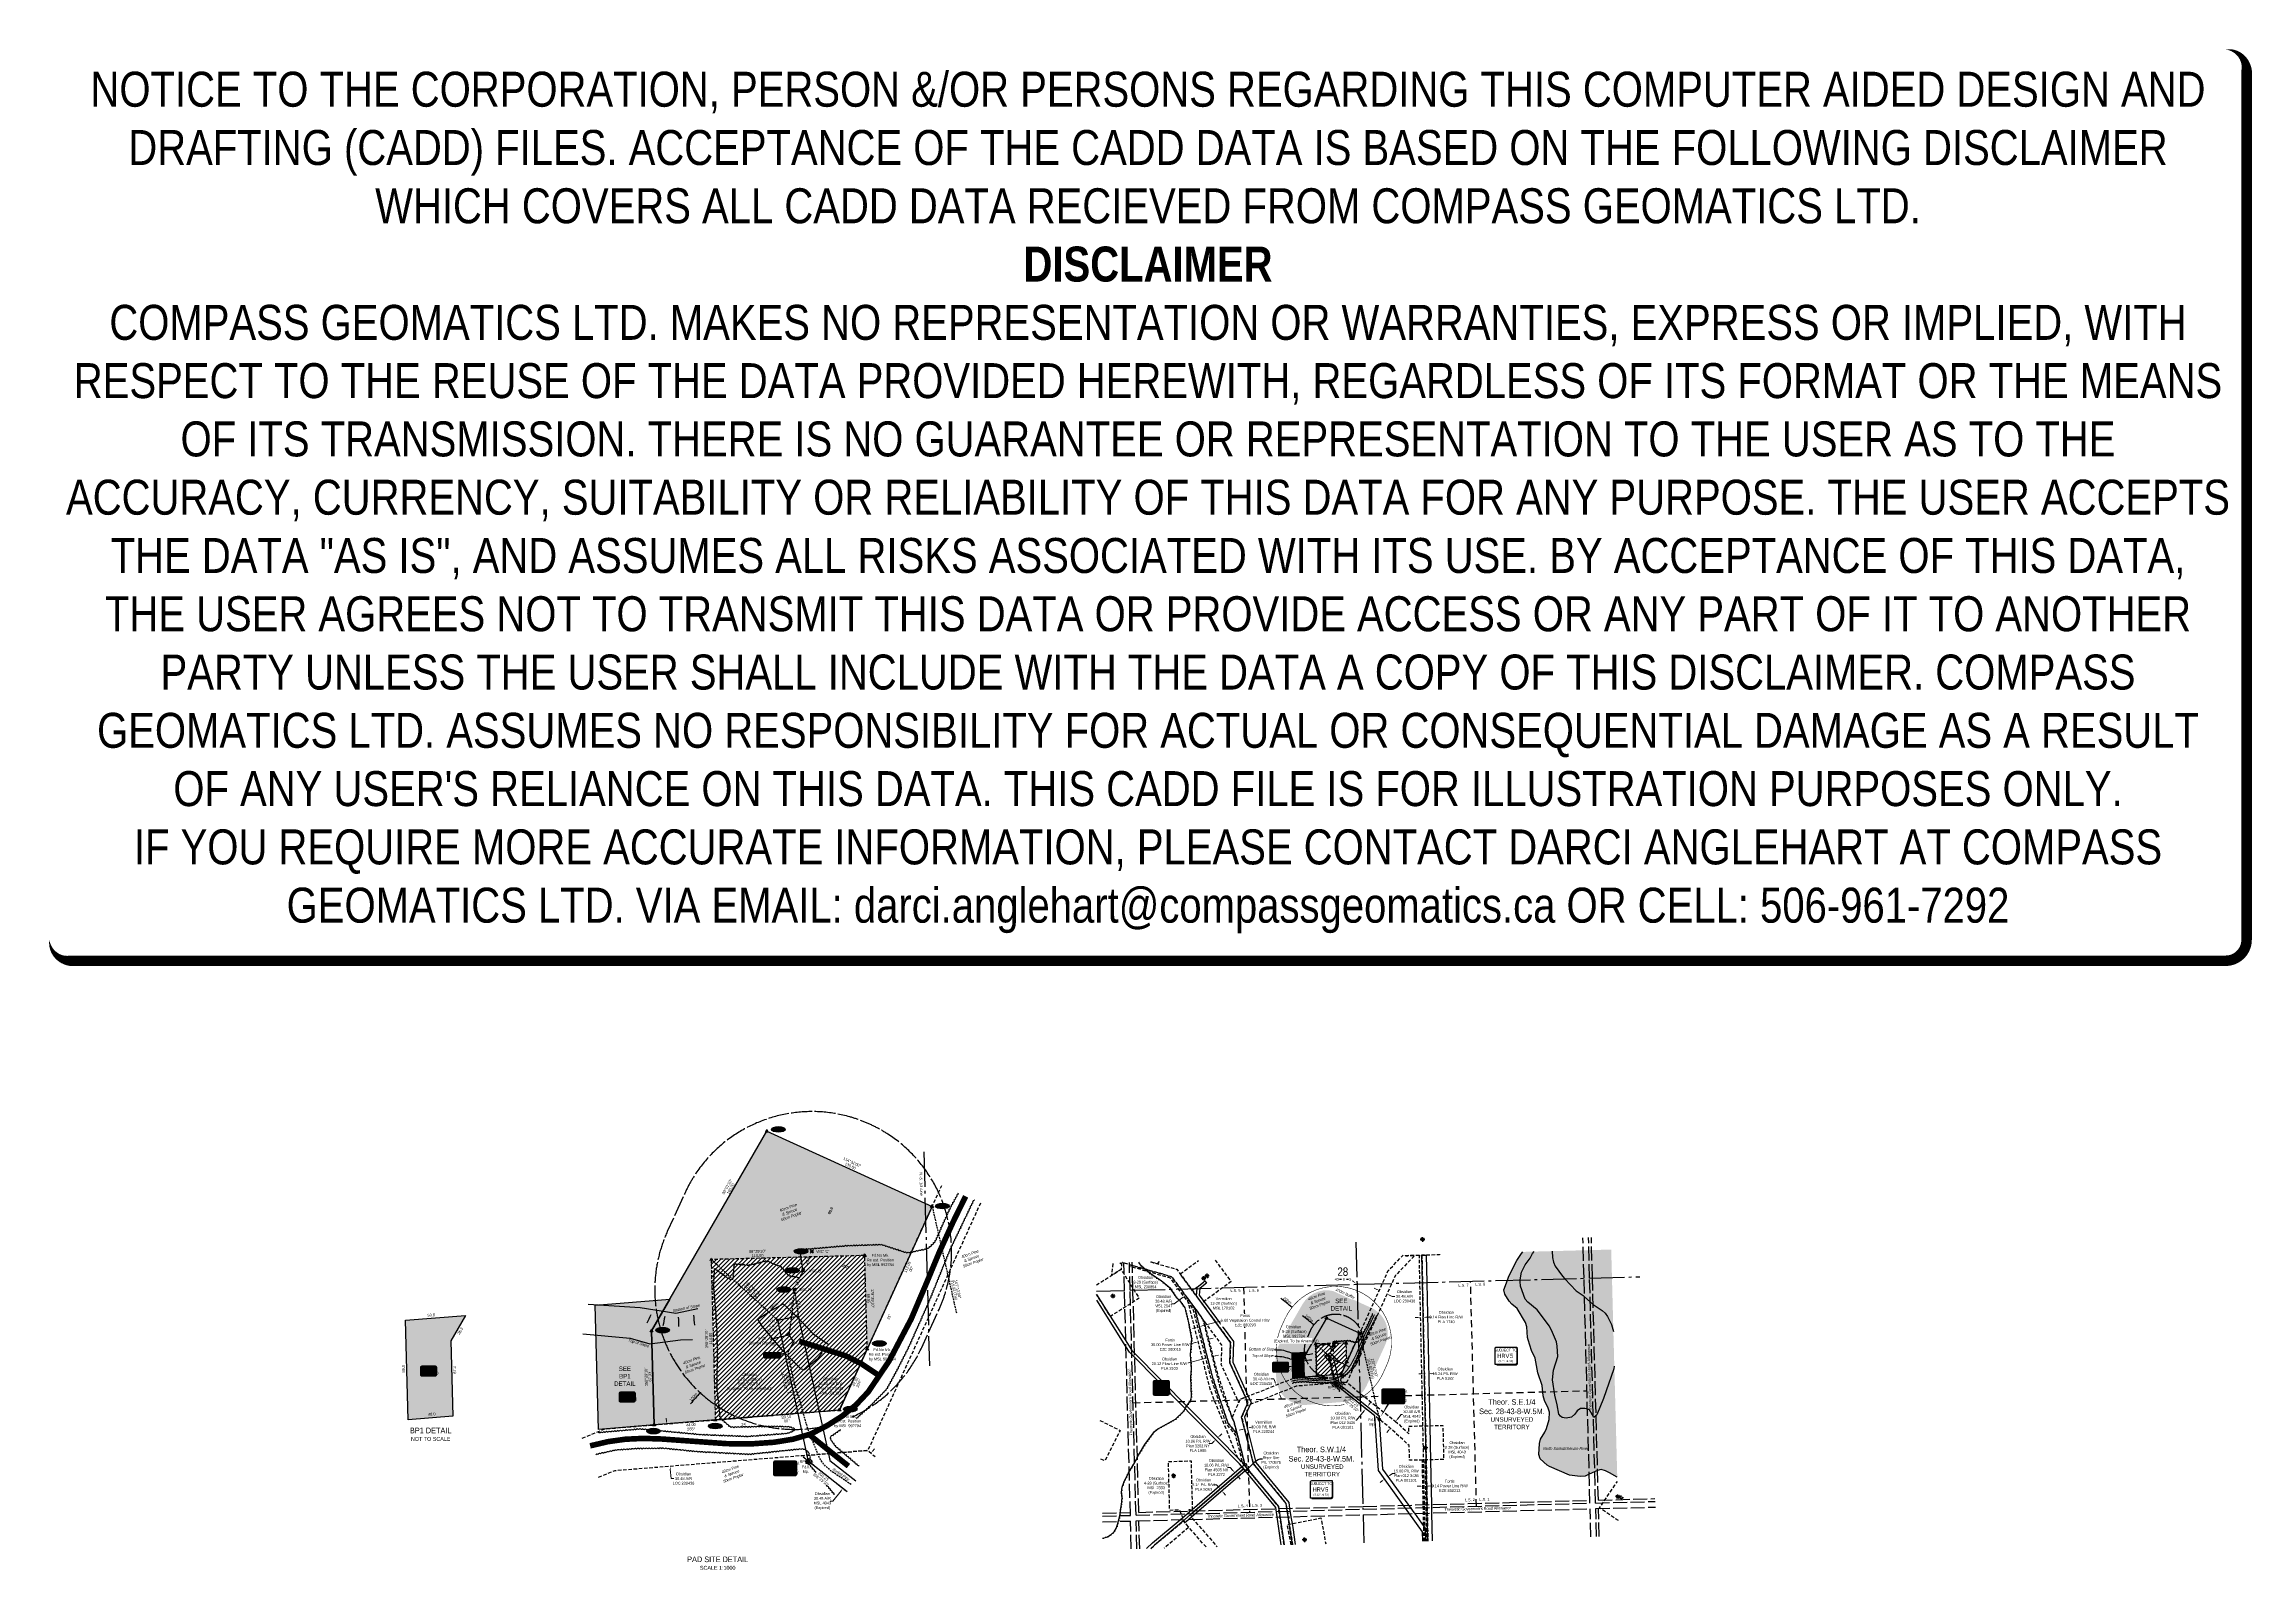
# Model space of a CAD drawing. Extents: x 623502 to 631399, y 5843458 to 5848913.
import ezdxf
from ezdxf.enums import TextEntityAlignment as Align

# ---------------------------------------------------------------- set-up
doc = ezdxf.new("R2010")
doc.units = 0
doc.header["$LTSCALE"] = 5
doc.header["$PDSIZE"] = 0.5
for name, pattern in [('0', [1, 1, 0]), ('foc-ACCESSROAD', [3.75, 2.5, -1.25]), ('foc-BUFFER', [16.75, 15, -1.75]), ('foc-FLOWLINE', [3.75, 2.5, -1.25]), ('foc-LSD', [8, 5, -3]), ('foc-QUARTERLINE', [33, 25, -3, 2, -3]), ('foc-TIELINE', [1.875, 1.25, -0.625]), ('foc-UNSURVEYED', [12.5, 10, -2.5]), ('foc-WHEELTRACKS', [2, 0.4, -1.6]), ('UG_PIPE', [1.875, 1.25, -0.625])]:
    doc.linetypes.add(name, pattern=pattern)
doc.layers.get('Defpoints').update_dxf_attribs({"color": 9})
for name, color, linetype in [('10', 1, 'Continuous'), ('35', 37, 'Continuous'), ('9', 3, 'Continuous'), ('AS-OWNER', 7, 'Continuous'), ('AS-PIPE-UG', 44, 'UG_PIPE'), ('AS-PIPE-UG-T', 44, 'Continuous'), ('AS-ROADS', 254, 'Continuous'), ('AUX-BUFFER', 7, 'foc-BUFFER'), ('C-AR', 13, 'foc-ACCESSROAD'), ('C-FLOWLINE', 13, 'foc-FLOWLINE'), ('C-RW', 13, 'Continuous'), ('C-SYMBOL', 7, 'Continuous'), ('C-WS', 13, 'foc-ACCESSROAD'), ('C-WS-S', 8, 'Continuous'), ('CG-NOTES', 7, 'Continuous'), ('CTW', 7, 'Continuous'), ('DETAIL-T', 7, 'Continuous'), ('F-EZE', 190, 'foc-FLOWLINE'), ('F-RW', 190, 'Continuous'), ('F-WS', 190, 'foc-ACCESSROAD'), ('F-WS-S', 8, 'Continuous'), ('L-BD', 7, 'Continuous'), ('L-BD1', 253, 'Continuous'), ('L-MON', 1, 'Continuous'), ('L-MON-T', 1, 'Continuous'), ('L-QSEC', 8, 'foc-QUARTERLINE'), ('L-ROAD-T', 7, 'Continuous'), ('L-SECLBL', 7, 'Continuous'), ('L-SECTION-LSD', 7, 'foc-LSD'), ('L-TIE', 7, 'foc-TIELINE'), ('L-UNS-T', 3, 'Continuous'), ('L-USEC', 7, 'foc-UNSURVEYED'), ('P-BUFFER-H 30m', 51, 'Continuous'), ('P-BUFFER-T', 40, 'Continuous'), ('P-ELEVATION', 7, 'Continuous'), ('P-PROPOSED', 10, 'Continuous'), ('P-PROPOSED-H', 21, 'Continuous'), ('P-TEMP-BLOCKS', 250, 'Continuous'), ('P-TEMP-H', 41, 'Continuous'), ('P-TEMP_BORROW PIT', 46, 'Continuous'), ('P-TXT', 4, 'Continuous'), ('T-BUSH', 110, '0'), ('T-BUSH-T', 110, 'Continuous'), ('T-SLOPE', 48, 'Continuous'), ('T-TIE', 201, 'foc-TIELINE'), ('T-WATER', 160, 'Continuous'), ('T-WATER-H', 133, 'Continuous'), ('T-WATER-P3', 160, 'foc-WHEELTRACKS'), ('T-WATER-T', 170, 'Continuous')]:
    doc.layers.add(name, color=color, linetype=linetype)
for name, color, linetype, lineweight in [('C-AR-T', 13, 'Continuous', 9), ('C-FLOWLINE-T', 13, 'Continuous', 9), ('C-RW-T', 13, 'Continuous', 9), ('C-WS-T', 13, 'Continuous', 9), ('F-EZE-T', 190, 'Continuous', 9), ('F-RW-T', 190, 'Continuous', 9), ('F-WS-T', 190, 'Continuous', 9), ('T-TEXT', 48, 'Continuous', 18), ('T-TIE-T', 201, 'Continuous', 18)]:
    doc.layers.add(name, color=color, linetype=linetype, lineweight=lineweight)
doc.layers.add('DISCLAIMER', color=7, linetype='Continuous', plot=False)
doc.layers.add('P-PROPOSED-EXISTING-H', color=7, linetype='Continuous', true_color=0xffeebd)
doc.styles.add('100L', font='ARIALN.TTF', dxfattribs={"height": 11})
doc.styles.add('175L', font='ARIALN.TTF', dxfattribs={"height": 20})
doc.styles.add('80', font='ARIALN.TTF', dxfattribs={"height": 10})
doc.styles.add('80CG', font='ARIALN.TTF', dxfattribs={"height": 10})
doc.styles.add('80L', font='ARIALN.TTF', dxfattribs={"height": 10})
doc.styles.add('80LS', font='ARIALNI.TTF', dxfattribs={"height": 10})
doc.styles.add('BOLD', font='ARIALNB.TTF')
doc.styles.add('foc-LtypeFont', font='ARIALN.TTF', dxfattribs={"height": 7.35})
doc.styles.add('HRV', font='ARIALN.TTF', dxfattribs={"height": 3})
doc.styles.add('SIMPLEX', font='ARIALN.TTF')
doc.linetypes.add('foc-TOPO-flowdirection-NOLINE', pattern='A,0,[">",foc-LtypeFont,S=0.3,R=0,X=0,Y=-0.945],-20,[">",foc-LtypeFont,S=0.3,R=0,X=0,Y=-0.945],0', length=20)
doc.dimstyles.new('CG2011', dxfattribs={"dimscale": 5, "dimtxt": 9, "dimasz": 2, "dimexe": 0.2, "dimexo": 0.0625, "dimgap": 0.5, "dimtad": 0, "dimtih": 1, "dimtoh": 1, "dimzin": 0, "dimdsep": 46, "dimtxsty": '80CG', "dimcen": 0.1, "dimse1": 1, "dimse2": 1, "dimclrd": 256, "dimclrt": 256, "dimaunit": 1, "dimadec": 4, "dimazin": 0, "dimtfac": 0.06, "dimtofl": 0, "dimtmove": 0, "dimatfit": 1, "dimfxl": 0.2, "dimtolj": 1, "dimtzin": 0, "dimlwd": -1, "dimarcsym": 0})
doc.dimstyles.new('Compass 5 000', dxfattribs={"dimscale": 5, "dimtxt": 9, "dimasz": 2, "dimexe": 0.2, "dimexo": 0.0625, "dimgap": 0.5, "dimtad": 0, "dimtih": 1, "dimtoh": 1, "dimzin": 0, "dimdsep": 46, "dimtxsty": '80CG', "dimcen": 0.1, "dimse1": 1, "dimse2": 1, "dimclrd": 256, "dimclrt": 256, "dimaunit": 1, "dimadec": 4, "dimazin": 0, "dimtfac": 0.06, "dimtofl": 0, "dimtmove": 0, "dimatfit": 1, "dimfxl": 0.2, "dimtolj": 1, "dimtzin": 0, "dimlwd": -1, "dimarcsym": 0})
pattern_1 = [(45, (213.402, 1985.571), (-7.85276336, 7.85276336), [])]

# ---------------------------------------------------------------- blocks, each defined once
blk = doc.blocks.new('L-SECLBL')
at = {"layer": '9', "color": 7}
for p, q in [((-5.1, -27.8), (-12.3, -27.8)), ((20.7, -27.8), (13.5, -27.8))]:
    blk.add_line(p, q, dxfattribs=at)
at = {"layer": '10', "color": 2, "style": 'SIMPLEX'}
blk.add_attdef('SEC', text='', height=30, dxfattribs=at).set_placement((0, 0), align=Align.MIDDLE)
at = {"layer": '10', "color": 5, "style": '80L'}
blk.add_attdef('TWP', text='', height=9.5, dxfattribs=at).set_placement((-14.4, -27.4), align=Align.MIDDLE_RIGHT)
blk.add_attdef('RGE', text='', height=9.5, dxfattribs=at).set_placement((3.6, -27.4), align=Align.MIDDLE_CENTER)
blk.add_attdef('MER', text='', height=9.5, dxfattribs=at).set_placement((23.2, -27.4), align=Align.MIDDLE_LEFT)
blk = doc.blocks.new('HRV')
blk.add_lwpolyline([(-35.1, 31.6), (37.2, 31.6), (37.2, -25.5, -0.414214), (32.2, -30.5), (-40.1, -30.5), (-40.1, 26.6, -0.414214)], format="xyb", close=True)
at = {"const_width": 5, "flags": 128}
blk.add_lwpolyline([(-35.1, -33), (32.2, -33, 0.414214), (39.7, -25.5), (39.7, 26.6)], format="xyb", dxfattribs=at)
at = {"style": '80L'}
blk.add_text('SUBJECT TO', height=9.5, dxfattribs=at).set_placement((-2, 13.1), align=Align.BOTTOM_CENTER)
blk.add_attdef('(N.W.1/4 00)', text='', height=7.12, dxfattribs=at).set_placement((-2, -24.4), align=Align.BOTTOM_CENTER)
at = {"layer": 'CTW', "color": 3, "style": 'HRV'}
blk.add_text('HRV', height=15, dxfattribs=at).set_placement((-10.9, -0.2), align=Align.MIDDLE_CENTER)
blk.add_attdef('0', text='', height=15, dxfattribs=at).set_placement((18.3, -0.2), align=Align.MIDDLE_CENTER)
blk = doc.blocks.new('*D439')
at = {"layer": 'C-AR-T', "transparency": 16777216}
for p, q in [((627900.3, 5844140.6), (627890.3, 5844140.6)), ((627904.9, 5844128.5), (627900.3, 5844140.6)), ((627922.7, 5844081.3), (627926.3, 5844072))]:
    blk.add_line(p, q, dxfattribs=at)
for points in [[(627906.4, 5844129.1), (627903.3, 5844128), (627908.4, 5844119.2)], [(627924.3, 5844081.9), (627921.2, 5844080.7), (627919.2, 5844090.7)]]:
    blk.add_solid(points, dxfattribs=at)
at = {"layer": 'Defpoints', "color": 0, "transparency": 16777216}
for p in [(627908.4, 5844119.2), (627939.6, 5844131), (627950.3, 5844102.4)]:
    blk.add_point(p, dxfattribs=at)
at = {"layer": 'C-AR-T', "transparency": 16777216, "insert": (627856, 5844140.6), "char_height": 10, "attachment_point": 5, "style": '80CG'}
blk.add_mtext('\\A1;Obsidian\\P30.48 A/R\\PLOC 230438', dxfattribs=at)
blk = doc.blocks.new('*D440')
at = {"layer": 'C-AR-T', "transparency": 16777216}
for p, q in [((627544.2, 5844408.6), (627534.2, 5844408.6)), ((627576.8, 5844432.5), (627544.2, 5844408.6)), ((627617.5, 5844462.4), (627625.5, 5844468.4))]:
    blk.add_line(p, q, dxfattribs=at)
for points in [[(627575.8, 5844433.8), (627577.8, 5844431.2), (627584.8, 5844438.4)], [(627616.5, 5844463.8), (627618.4, 5844461.1), (627609.4, 5844456.5)]]:
    blk.add_solid(points, dxfattribs=at)
at = {"layer": 'Defpoints', "color": 0, "transparency": 16777216}
for p in [(627609.4, 5844456.5), (627705.4, 5844274.6), (627730, 5844292.7)]:
    blk.add_point(p, dxfattribs=at)
at = {"layer": 'C-AR-T', "transparency": 16777216, "insert": (627506.3, 5844408.6), "char_height": 10, "attachment_point": 5, "style": '80CG'}
blk.add_mtext('\\A1;Obsidian\\P30.48 A/R\\PMSL 2547\\P(Expired)', dxfattribs=at)
blk = doc.blocks.new('*D441')
at = {"layer": 'C-AR-T', "transparency": 16777216}
for p, q in [((628342.4, 5843996.3), (628356.3, 5844013.9)), ((628356.3, 5844013.9), (628366.3, 5844013.9)), ((628311, 5843956.8), (628304.8, 5843949))]:
    blk.add_line(p, q, dxfattribs=at)
for points in [[(628309.7, 5843957.9), (628312.3, 5843955.8), (628317.2, 5843964.7)], [(628341.1, 5843997.4), (628343.7, 5843995.3), (628336.2, 5843988.5)]]:
    blk.add_solid(points, dxfattribs=at)
at = {"layer": 'Defpoints', "color": 0, "transparency": 16777216}
for p in [(628198.2, 5844098), (628179.3, 5844074.2), (628317.2, 5843964.7)]:
    blk.add_point(p, dxfattribs=at)
at = {"layer": 'C-AR-T', "transparency": 16777216, "insert": (628394.2, 5844013.9), "char_height": 10, "attachment_point": 5, "style": '80CG', "bg_fill": 3, "box_fill_scale": 1.1, "bg_fill_color": 256, "bg_fill_true_color": 13158600, "bg_fill_transparency": 0}
blk.add_mtext('\\A1;Obsidian\\P30.48 A/R\\PMSL 4043\\P(Expired)', dxfattribs=at)
blk = doc.blocks.new('*D442')
at = {"layer": 'C-FLOWLINE-T', "transparency": 16777216}
for p, q in [((628415.7, 5844360.5), (628405.7, 5844360.3)), ((628444.8, 5844361.1), (628465, 5844361.6))]:
    blk.add_line(p, q, dxfattribs=at)
for points in [[(628415.6, 5844362.2), (628415.7, 5844358.9), (628425.7, 5844360.7)], [(628444.8, 5844362.8), (628444.9, 5844359.5), (628434.8, 5844360.9)]]:
    blk.add_solid(points, dxfattribs=at)
at = {"layer": 'Defpoints', "color": 0, "transparency": 16777216}
for p in [(628434.8, 5844360.9), (628427.4, 5844277.2), (628436.6, 5844277.3)]:
    blk.add_point(p, dxfattribs=at)
at = {"layer": 'C-FLOWLINE-T', "transparency": 16777216, "insert": (628517.2, 5844361.6), "char_height": 10, "attachment_point": 5, "style": '80CG'}
blk.add_mtext('\\A1;Obsidian\\P9.14 Flow Line R/W\\PPLA 1740', dxfattribs=at)
blk = doc.blocks.new('*D443')
at = {"layer": 'C-RW-T', "transparency": 16777216}
for p, q in [((628429.1, 5844158.5), (628419.1, 5844158.3)), ((628464.3, 5844159.2), (628474.3, 5844159.4))]:
    blk.add_line(p, q, dxfattribs=at)
for points in [[(628429, 5844160.2), (628429.1, 5844156.8), (628439.1, 5844158.7)], [(628464.3, 5844160.9), (628464.3, 5844157.6), (628454.3, 5844159)]]:
    blk.add_solid(points, dxfattribs=at)
at = {"layer": 'Defpoints', "color": 0, "transparency": 16777216}
for p in [(628439.1, 5844154.4), (628454.3, 5844159), (628454.4, 5844154.7)]:
    blk.add_point(p, dxfattribs=at)
at = {"layer": 'C-RW-T', "transparency": 16777216, "insert": (628513.4, 5844159.4), "char_height": 10, "attachment_point": 5, "style": '80CG'}
blk.add_mtext('\\A1;Obsidian\\P15.24 P/L R/W\\PPLA 5182', dxfattribs=at)
blk = doc.blocks.new('*D444')
at = {"layer": 'C-FLOWLINE-T', "transparency": 16777216}
for p, q in [((627653.7, 5844213.5), (627582.6, 5844195.1)), ((627692.5, 5844223.6), (627702.2, 5844226.1))]:
    blk.add_line(p, q, dxfattribs=at)
for points in [[(627653.3, 5844215.1), (627654.1, 5844211.9), (627663.4, 5844216)], [(627692.1, 5844225.2), (627692.9, 5844222), (627682.8, 5844221.1)]]:
    blk.add_solid(points, dxfattribs=at)
at = {"layer": 'Defpoints', "color": 0, "transparency": 16777216}
for p in [(627663.4, 5844216), (627695.5, 5844172), (627676, 5844166.9)]:
    blk.add_point(p, dxfattribs=at)
at = {"layer": 'C-FLOWLINE-T', "transparency": 16777216, "insert": (627527.2, 5844195.1), "char_height": 10, "attachment_point": 5, "style": '80CG', "bg_fill": 3, "box_fill_scale": 1.1, "bg_fill_color": 256, "bg_fill_true_color": 13158600, "bg_fill_transparency": 0}
blk.add_mtext('\\A1;Obsidian\\P20.12 Flow Line R/W\\PPLA 3103', dxfattribs=at)
blk = doc.blocks.new('*D445')
at = {"layer": 'C-RW-T', "transparency": 16777216}
for p, q in [((627706.9, 5843937.5), (627714.1, 5843944.5)), ((627678.3, 5843909.5), (627668.3, 5843909.5)), ((627685.4, 5843916.5), (627678.3, 5843909.5))]:
    blk.add_line(p, q, dxfattribs=at)
for points in [[(627705.8, 5843938.7), (627708.1, 5843936.3), (627699.8, 5843930.5)], [(627684.3, 5843917.7), (627686.6, 5843915.3), (627692.6, 5843923.5)]]:
    blk.add_solid(points, dxfattribs=at)
at = {"layer": 'Defpoints', "color": 0, "transparency": 16777216}
for p in [(627621.9, 5843995.9), (627629.1, 5844002.9), (627692.6, 5843923.5)]:
    blk.add_point(p, dxfattribs=at)
at = {"layer": 'C-RW-T', "transparency": 16777216, "insert": (627629.2, 5843909.5), "char_height": 10, "attachment_point": 5, "style": '80CG'}
blk.add_mtext('\\A1;Obsidian\\P10.06 P/L R/W\\PPlan 3202 NY\\PPLA 1985', dxfattribs=at)
blk = doc.blocks.new('*D446')
at = {"layer": 'C-RW-T', "transparency": 16777216}
for p, q in [((627744.5, 5843824), (627734.5, 5843824)), ((627754, 5843812.9), (627744.5, 5843824)), ((627773.7, 5843790.2), (627780.2, 5843782.6))]:
    blk.add_line(p, q, dxfattribs=at)
for points in [[(627755.3, 5843814), (627752.8, 5843811.8), (627760.6, 5843805.4)], [(627775, 5843791.3), (627772.4, 5843789.1), (627767.2, 5843797.8)]]:
    blk.add_solid(points, dxfattribs=at)
at = {"layer": 'Defpoints', "color": 0, "transparency": 16777216}
for p in [(627760.6, 5843805.4), (627727, 5843776.3), (627733.6, 5843768.7)]:
    blk.add_point(p, dxfattribs=at)
at = {"layer": 'C-RW-T', "transparency": 16777216, "insert": (627695.4, 5843824), "char_height": 10, "attachment_point": 5, "style": '80CG'}
blk.add_mtext('\\A1;Obsidian\\P10.06 P/L R/W\\PPlan 4505 NY\\PPLA 2272', dxfattribs=at)
blk = doc.blocks.new('*D447')
at = {"layer": 'C-RW-T', "transparency": 16777216}
for p, q in [((627695.6, 5843762.3), (627685.6, 5843762.3)), ((627702.1, 5843754.8), (627695.6, 5843762.3)), ((627721.2, 5843732.7), (627727.7, 5843725.2))]:
    blk.add_line(p, q, dxfattribs=at)
for points in [[(627703.4, 5843755.9), (627700.9, 5843753.7), (627708.7, 5843747.2)], [(627722.5, 5843733.8), (627719.9, 5843731.6), (627714.7, 5843740.3)]]:
    blk.add_solid(points, dxfattribs=at)
at = {"layer": 'Defpoints', "color": 0, "transparency": 16777216}
for p in [(627697.7, 5843737.7), (627703.7, 5843730.8), (627714.7, 5843740.3)]:
    blk.add_point(p, dxfattribs=at)
at = {"layer": 'C-RW-T', "transparency": 16777216, "insert": (627649.3, 5843762.3), "char_height": 10, "attachment_point": 5, "style": '80CG'}
blk.add_mtext('\\A1;Obsidian\\P9.14 P/L R/W\\PPLA 5063', dxfattribs=at)
blk = doc.blocks.new('*D448')
at = {"layer": 'C-RW-T', "transparency": 16777216}
for p, q in [((628223.3, 5844026.3), (628196.6, 5843992.7)), ((628241.9, 5844049.8), (628248.1, 5844057.6)), ((628196.6, 5843992.7), (628186.6, 5843992.7))]:
    blk.add_line(p, q, dxfattribs=at)
for points in [[(628222, 5844027.3), (628224.6, 5844025.3), (628229.5, 5844034.1)], [(628240.6, 5844050.8), (628243.2, 5844048.7), (628235.7, 5844042)]]:
    blk.add_solid(points, dxfattribs=at)
at = {"layer": 'Defpoints', "color": 0, "transparency": 16777216}
for p in [(628168.1, 5844095.7), (628161.8, 5844087.8), (628229.5, 5844034.1)]:
    blk.add_point(p, dxfattribs=at)
at = {"layer": 'C-RW-T', "transparency": 16777216, "insert": (628147.5, 5843992.7), "char_height": 10, "attachment_point": 5, "style": '80CG', "bg_fill": 3, "box_fill_scale": 1.1, "bg_fill_color": 256, "bg_fill_true_color": 13158600, "bg_fill_transparency": 0}
blk.add_mtext('\\A1;Obsidian\\P10.00 P/L R/W\\PPlan 012 3436\\PPLA 001101', dxfattribs=at)
blk = doc.blocks.new('*D449')
at = {"layer": 'Defpoints', "color": 0, "transparency": 16777216}
for p in [(627630.3, 5844273.2), (627691.5, 5844173.9), (627657.5, 5844165.3)]:
    blk.add_point(p, dxfattribs=at)
at = {"layer": 'F-EZE-T', "transparency": 16777216}
for p, q in [((627620.6, 5844270.8), (627589.4, 5844262.9)), ((627673.9, 5844284.3), (627683.6, 5844286.7))]:
    blk.add_line(p, q, dxfattribs=at)
for points in [[(627620.2, 5844272.4), (627621, 5844269.2), (627630.3, 5844273.2)], [(627673.5, 5844285.9), (627674.3, 5844282.6), (627664.2, 5844281.8)]]:
    blk.add_solid(points, dxfattribs=at)
at = {"layer": 'F-EZE-T', "transparency": 16777216, "insert": (627529.9, 5844262.9), "char_height": 10, "attachment_point": 5, "style": '80CG', "bg_fill": 3, "box_fill_scale": 1.1, "bg_fill_color": 256, "bg_fill_true_color": 13158600, "bg_fill_transparency": 0}
blk.add_mtext('\\A1;Fortis\\P35.00 Power Line R/W\\PEZE 200015', dxfattribs=at)
blk = doc.blocks.new('*D450')
at = {"layer": 'Defpoints', "color": 0, "transparency": 16777216}
for p in [(627620.4, 5844358), (627626.3, 5844359.5), (627628.7, 5844325.9)]:
    blk.add_point(p, dxfattribs=at)
at = {"layer": 'F-EZE-T', "transparency": 16777216}
for p, q in [((627644.2, 5844329.9), (627723.1, 5844350.3)), ((627619.1, 5844323.4), (627609.4, 5844320.9))]:
    blk.add_line(p, q, dxfattribs=at)
for points in [[(627643.8, 5844331.5), (627644.6, 5844328.3), (627634.5, 5844327.4)], [(627618.6, 5844325), (627619.5, 5844321.8), (627628.7, 5844325.9)]]:
    blk.add_solid(points, dxfattribs=at)
at = {"layer": 'F-EZE-T', "transparency": 16777216, "insert": (627798.2, 5844350.3), "char_height": 10, "attachment_point": 5, "style": '80CG', "bg_fill": 3, "box_fill_scale": 1.1, "bg_fill_color": 256, "bg_fill_true_color": 13158600, "bg_fill_transparency": 0}
blk.add_mtext('\\A1;Fortis\\P6.00 Vegetation Control R/W\\PEZE 880293', dxfattribs=at)
blk = doc.blocks.new('*D451')
at = {"layer": 'Defpoints', "color": 0, "transparency": 16777216}
for p in [(628433.1, 5843786.2), (628442.3, 5843786.4), (628442.9, 5843757.5)]:
    blk.add_point(p, dxfattribs=at)
at = {"layer": 'F-EZE-T', "transparency": 16777216}
for p, q in [((628423.7, 5843757.1), (628413.7, 5843756.9)), ((628452.9, 5843757.7), (628473.3, 5843758.1))]:
    blk.add_line(p, q, dxfattribs=at)
for points in [[(628423.7, 5843758.8), (628423.8, 5843755.4), (628433.7, 5843757.3)], [(628452.8, 5843759.4), (628452.9, 5843756), (628442.9, 5843757.5)]]:
    blk.add_solid(points, dxfattribs=at)
at = {"layer": 'F-EZE-T', "transparency": 16777216, "insert": (628529.7, 5843758.1), "char_height": 10, "attachment_point": 5, "style": '80CG'}
blk.add_mtext('\\A1;Fortis\\P9.14 Power Line R/W\\PEZE 800213', dxfattribs=at)
blk = doc.blocks.new('*D452')
at = {"layer": 'Defpoints', "color": 0, "transparency": 16777216}
for p in [(627795.4, 5843965), (627805.1, 5843967.4), (627805.9, 5843964.3)]:
    blk.add_point(p, dxfattribs=at)
at = {"layer": 'F-RW-T', "transparency": 16777216}
for p, q in [((627786.5, 5843959.4), (627776.8, 5843957)), ((627815.6, 5843966.7), (627825.3, 5843969.2))]:
    blk.add_line(p, q, dxfattribs=at)
for points in [[(627786.1, 5843961), (627786.9, 5843957.8), (627796.2, 5843961.9)], [(627815.2, 5843968.4), (627816, 5843965.1), (627805.9, 5843964.3)]]:
    blk.add_solid(points, dxfattribs=at)
at = {"layer": 'F-RW-T', "transparency": 16777216, "insert": (627864.3, 5843969.2), "char_height": 10, "attachment_point": 5, "style": '80CG'}
blk.add_mtext('\\A1;Vermillion\\P10.00 P/L R/W\\PPLA 220244', dxfattribs=at)
blk = doc.blocks.new('*U437')
h = blk.add_hatch(color=255)
edge = h.paths.add_edge_path()
edge.add_line((-24, -28.5), (24, -28.5))
edge.add_arc((24, -22.5), 6, 270, 360)
edge.add_line((30, -22.5), (30, 21))
edge.add_arc((24, 21), 6, 0, 90)
edge.add_line((24, 27), (-24, 27))
edge.add_arc((-24, 21), 6, 90, 180)
edge.add_line((-30, 21), (-30, -22.5))
edge.add_arc((-24, -22.5), 6, 180, 270)
at = {"color": 14, "flags": 128}
blk.add_lwpolyline([(-24, -28.5, 3, 3, 0), (24, -28.5, 3, 3, 0.414214), (30, -22.5, 3, 3, 0), (30, 21, 3, 0, 0.414214), (24, 27, 0, 0, 0), (-24, 27, 0, 0, 0.414214), (-30, 21, 0, 0, 0), (-30, -22.5, 0, 3, 0.414214)], format="xyseb", close=True, dxfattribs=at)
at = {"color": 14, "style": '80'}
blk.add_attdef('ENTER_TEXT_001', (-26.8, -4.9), '', height=10, dxfattribs=at)
blk = doc.blocks.new('GAS')
h = blk.add_hatch(color=255)
h.dxf.hatch_style = 1
edge = h.paths.add_edge_path()
edge.add_arc((0, 0), 0.9, 0, 360)
for p, q in [((-0.8, 0), (-1.6, 0)), ((-0.6, 0.6), (-1.1, 1.1)), ((0, 0.8), (0, 1.6)), ((0.6, 0.6), (1.1, 1.1)), ((1.6, 0), (0.8, 0)), ((-0.6, -0.6), (-1.1, -1.1)), ((0, -0.8), (0, -1.6)), ((1.1, -1.1), (0.6, -0.6))]:
    blk.add_line(p, q)
blk.add_circle((0, 0), 0.8)
blk = doc.blocks.new('GABD')
for p, q in [((-0.8, 0), (-1.6, 0)), ((0, 0.8), (0, 1.6)), ((1.6, 0), (0.8, 0)), ((0, -0.8), (0, -1.6))]:
    blk.add_line(p, q)
blk.add_circle((0, 0), 0.8)
blk = doc.blocks.new('TRIA')
blk.add_hatch(color=255).paths.add_polyline_path([(0, 1.5), (-1.5, -0.9), (1.4, -0.9)])
blk = doc.blocks.new('TRIAA')
blk.add_blockref('TRIA', (0, 0))
blk = doc.blocks.new('TRIB')
at = {"color": 1}
blk.add_lwpolyline([(-1.1, -0.7), (0, 1.1), (1, -0.7)], close=True, dxfattribs=at)
blk = doc.blocks.new('TRIBB')
blk.add_blockref('TRIB', (0, 0))
blk = doc.blocks.new('TRICC')
for name in ['TRIAA', 'TRIBB']:
    blk.add_blockref(name, (0, 0))
blk = doc.blocks.new('plspike')
blk.add_blockref('TRICC', (0, 0))
blk = doc.blocks.new('fdia')
at = {"color": 255, "const_width": 1}
blk.add_lwpolyline([(-0.5, 0, 1), (0.5, 0, 1)], format="xyb", close=True, dxfattribs=at)
blk = doc.blocks.new('Fdiaa')
blk.add_blockref('fdia', (0, 0))
blk = doc.blocks.new('fdib')
at = {"color": 1, "const_width": 1.6}
blk.add_lwpolyline([(-0.4, 0, 1), (0.4, 0, 1)], format="xyb", close=True, dxfattribs=at)
at = {"color": 1}
blk.add_circle((0, 0), 0.8, dxfattribs=at)
blk = doc.blocks.new('Fdibb')
blk.add_blockref('fdib', (0, 0))
blk = doc.blocks.new('fdicc')
for name in ['Fdibb', 'Fdiaa']:
    blk.add_blockref(name, (0, 0))
blk = doc.blocks.new('FDI')
blk.add_blockref('fdicc', (0, 0))
blk = doc.blocks.new('*D453')
at = {"layer": 'C-AR-T', "transparency": 16777216}
for p, q in [((628268.5, 5844460.8), (628259.4, 5844465)), ((628314.4, 5844439.9), (628323.5, 5844435.8)), ((628323.5, 5844435.8), (628333.5, 5844435.8))]:
    blk.add_line(p, q, dxfattribs=at)
for points in [[(628269.2, 5844462.3), (628267.8, 5844459.3), (628277.6, 5844456.7)], [(628315.1, 5844441.4), (628313.7, 5844438.4), (628305.3, 5844444.1)]]:
    blk.add_solid(points, dxfattribs=at)
at = {"layer": 'Defpoints', "color": 0, "transparency": 16777216}
for p in [(628260.5, 5844419.1), (628305.3, 5844444.1), (628288.2, 5844406.4)]:
    blk.add_point(p, dxfattribs=at)
at = {"layer": 'C-AR-T', "transparency": 16777216, "insert": (628367.8, 5844435.8), "char_height": 10, "attachment_point": 5, "style": '80CG'}
blk.add_mtext('\\A1;Obsidian\\P30.48 A/R\\PLOC 230438', dxfattribs=at)
blk = doc.blocks.new('WC')
at = {"layer": 'L-MON'}
h = blk.add_hatch(color=255, dxfattribs=at)
h.dxf.hatch_style = 1
edge = h.paths.add_edge_path()
edge.add_arc((0, 0), 0.9, 0, 360)
at = {"layer": 'L-MON', "color": 240, "flags": 128}
for points in [[(-0.6, 0.5), (-1.2, 1.1)], [(0.5, 0.6), (1.1, 1.2)], [(-1.2, -1.2), (-0.6, -0.6)], [(1.2, -1.2), (0.6, -0.6)]]:
    blk.add_lwpolyline(points, dxfattribs=at)
at = {"layer": 'L-MON', "color": 240}
for radius in [0.8, 0.373]:
    blk.add_circle((0, 0), radius, dxfattribs=at)
blk = doc.blocks.new('STRIA')
blk.add_hatch(color=255).paths.add_polyline_path([(0, 1.5), (-1.5, -0.9), (1.4, -0.9)])
blk = doc.blocks.new('STRIAA')
blk.add_blockref('STRIA', (0, 0))
blk = doc.blocks.new('STRIB')
at = {"color": 1}
blk.add_solid([(-1.1, -0.7), (0, 1.1), (1, -0.7)], dxfattribs=at)
blk = doc.blocks.new('STRIBB')
blk.add_blockref('STRIB', (0, 0))
blk = doc.blocks.new('STRICC')
for name in ['STRIAA', 'STRIBB']:
    blk.add_blockref(name, (0, 0))
blk = doc.blocks.new('fdspike')
blk.add_blockref('STRICC', (0, 0))
blk = doc.blocks.new('*U455')
at = {"true_color": 0xff8aff}
h = blk.add_hatch(color=211, dxfattribs=at)
edge = h.paths.add_edge_path()
edge.add_line((-24, -20), (24, -20))
edge.add_arc((24, -14), 6, 270, 360)
edge.add_line((30, -14), (30, 12.5))
edge.add_arc((24, 12.5), 6, 0, 90)
edge.add_line((24, 18.5), (-24, 18.5))
edge.add_arc((-24, 12.5), 6, 90, 180)
edge.add_line((-30, 12.5), (-30, -14))
edge.add_arc((-24, -14), 6, 180, 270)
at = {"color": 250, "flags": 128}
blk.add_lwpolyline([(-24, -20, 3, 3, 0), (24, -20, 3, 3, 0.414214), (30, -14, 3, 3, 0), (30, 12.5, 3, 0, 0.414214), (24, 18.5, 0, 0, 0), (-24, 18.5, 0, 0, 0.414214), (-30, 12.5, 0, 0, 0), (-30, -14, 0, 3, 0.414214)], format="xyseb", close=True, dxfattribs=at)
at = {"flags": 128}
blk.add_lwpolyline([(68.1, 0.8, 0, 7.5, 0), (0, 0, 0, 0, 0)], format="xyseb", dxfattribs=at)
at = {"color": 250}
for tag, p, height, style in [('TEMP_AREA_W1_001', (-9.2, 2.2), 12, 'BOLD'), ('ENTER_TEXT_001', (-30.7, -12.6), 9, '80')]:
    blk.add_attdef(tag, p, '', height=height, dxfattribs=dict(at, style=style))
blk = doc.blocks.new('*D483')
at = {"layer": 'C-RW-T', "transparency": 16777216}
for p, q in [((628288.5, 5843776.7), (628280.4, 5843770.8)), ((628316.9, 5843797.1), (628325, 5843803)), ((628325, 5843803), (628335, 5843803))]:
    blk.add_line(p, q, dxfattribs=at)
for points in [[(628287.5, 5843778), (628289.5, 5843775.3), (628296.6, 5843782.5)], [(628315.9, 5843798.5), (628317.9, 5843795.8), (628308.8, 5843791.3)]]:
    blk.add_solid(points, dxfattribs=at)
at = {"layer": 'Defpoints', "color": 0, "transparency": 16777216}
for p in [(628296.6, 5843782.5), (628315.4, 5843782.1), (628303.3, 5843773.3)]:
    blk.add_point(p, dxfattribs=at)
at = {"layer": 'C-RW-T', "transparency": 16777216, "insert": (628374.1, 5843803), "char_height": 10, "attachment_point": 5, "style": '80CG'}
blk.add_mtext('\\A1;Obsidian\\P15.00 P/L R/W\\PPlan 012 3436\\PPLA 001101', dxfattribs=at)
blk = doc.blocks.new('*U500')
h = blk.add_hatch(color=254)
edge = h.paths.add_edge_path()
edge.add_line((-36.5, -28.5), (36.5, -28.5))
edge.add_arc((36.5, -22.5), 6, 270, 360)
edge.add_line((42.5, -22.5), (42.5, 21))
edge.add_arc((36.5, 21), 6, 0, 90)
edge.add_line((36.5, 27), (-36.5, 27))
edge.add_arc((-36.5, 21), 6, 90, 180)
edge.add_line((-42.5, 21), (-42.5, -22.5))
edge.add_arc((-36.5, -22.5), 6, 180, 270)
at = {"color": 1, "flags": 128}
blk.add_lwpolyline([(-46.3, -77.4, 0, 10, 0), (0, 0, 5, 5, 0)], format="xyseb", dxfattribs=at)
blk.add_lwpolyline([(-36.5, -28.5, 3, 3, 0), (36.5, -28.5, 3, 3, 0.414214), (42.5, -22.5, 3, 3, 0), (42.5, 21, 3, 0, 0.414214), (36.5, 27, 0, 0, 0), (-36.5, 27, 0, 0, 0.414214), (-42.5, 21, 0, 0, 0), (-42.5, -22.5, 0, 3, 0.414214)], format="xyseb", close=True, dxfattribs=at)
at = {"color": 1, "style": '80'}
blk.add_attdef('ENTER_TEXT_001', (-36.3, -5), '', height=10, dxfattribs=at)
blk = doc.blocks.new('*U501')
h = blk.add_hatch(color=254)
edge = h.paths.add_edge_path()
edge.add_line((-36.5, -28.5), (36.5, -28.5))
edge.add_arc((36.5, -22.5), 6, 270, 360)
edge.add_line((42.5, -22.5), (42.5, 21))
edge.add_arc((36.5, 21), 6, 0, 90)
edge.add_line((36.5, 27), (-36.5, 27))
edge.add_arc((-36.5, 21), 6, 90, 180)
edge.add_line((-42.5, 21), (-42.5, -22.5))
edge.add_arc((-36.5, -22.5), 6, 180, 270)
at = {"color": 1, "flags": 128}
blk.add_lwpolyline([(-36.5, -28.5, 3, 3, 0), (36.5, -28.5, 3, 3, 0.414214), (42.5, -22.5, 3, 3, 0), (42.5, 21, 3, 0, 0.414214), (36.5, 27, 0, 0, 0), (-36.5, 27, 0, 0, 0.414214), (-42.5, 21, 0, 0, 0), (-42.5, -22.5, 0, 3, 0.414214)], format="xyseb", close=True, dxfattribs=at)
blk.add_lwpolyline([(33.1, 4.5, 0, 10, 0), (0, 0, 5, 5, 0)], format="xyseb", dxfattribs=at)
at = {"color": 1, "style": '80'}
blk.add_attdef('ENTER_TEXT_001', (-36.3, -5), '', height=10, dxfattribs=at)
blk = doc.blocks.new('*U498')
h = blk.add_hatch(color=50)
edge = h.paths.add_edge_path()
edge.add_line((-26.5, -11.5), (26.5, -11.5))
edge.add_arc((26.5, -5.5), 6, 270, 360)
edge.add_line((32.5, -5.5), (32.5, 4))
edge.add_arc((26.5, 4), 6, 0, 90)
edge.add_line((26.5, 10), (-26.5, 10))
edge.add_arc((-26.5, 4), 6, 90, 180)
edge.add_line((-32.5, 4), (-32.5, -5.5))
edge.add_arc((-26.5, -5.5), 6, 180, 270)
at = {"color": 240, "flags": 128}
blk.add_lwpolyline([(-26.5, -11.5, 3, 3, 0), (26.5, -11.5, 3, 3, 0.414214), (32.5, -5.5, 3, 3, 0), (32.5, 4, 3, 0, 0.414214), (26.5, 10, 0, 0, 0), (-26.5, 10, 0, 0, 0.414214), (-32.5, 4, 0, 0, 0), (-32.5, -5.5, 0, 3, 0.414214)], format="xyseb", close=True, dxfattribs=at)
at = {"color": 240, "style": '80'}
blk.add_attdef('ENTER_TEXT_001', (-26.8, -4.9), '', height=10, dxfattribs=at)
blk = doc.blocks.new('*D512')
at = {"layer": 'C-AR-T', "transparency": 16777216}
for p, q in [((625728.2, 5843989.8), (625727.4, 5843999.8)), ((625742, 5843818), (625744.8, 5843784.3)), ((625744.8, 5843784.3), (625754.8, 5843784.3))]:
    blk.add_line(p, q, dxfattribs=at)
at = {"layer": 'C-AR-T', "linetype": 'Continuous', "transparency": 16777216}
for points in [[(625729.9, 5843989.9), (625726.6, 5843989.7), (625729, 5843979.8)], [(625743.7, 5843818.2), (625740.4, 5843817.9), (625741.2, 5843828)]]:
    blk.add_solid(points, dxfattribs=at)
at = {"layer": 'Defpoints', "color": 0, "linetype": 'Continuous', "transparency": 16777216}
for p in [(625732.6, 5843980.1), (625741.2, 5843828), (625744.8, 5843828.3)]:
    blk.add_point(p, dxfattribs=at)
at = {"layer": 'C-AR-T', "linetype": 'Continuous', "transparency": 16777216, "insert": (625789.1, 5843784.3), "char_height": 10, "attachment_point": 5, "style": '80CG'}
blk.add_mtext('\\A1;Obsidian\\P30.48 A/R\\PLOC 230438', dxfattribs=at)
blk = doc.blocks.new('*D513')
at = {"layer": 'C-AR-T', "transparency": 16777216}
for p, q in [((626465.8, 5843883.2), (626472, 5843891)), ((626323.5, 5843703.8), (626313.5, 5843703.8)), ((626352.9, 5843740.8), (626323.5, 5843703.8))]:
    blk.add_line(p, q, dxfattribs=at)
at = {"layer": 'C-AR-T', "linetype": 'Continuous', "transparency": 16777216}
for points in [[(626464.5, 5843884.2), (626467.1, 5843882.1), (626459.6, 5843875.3)], [(626351.6, 5843741.8), (626354.2, 5843739.7), (626359.1, 5843748.6)]]:
    blk.add_solid(points, dxfattribs=at)
at = {"layer": 'Defpoints', "color": 0, "linetype": 'Continuous', "transparency": 16777216}
for p in [(626461.3, 5843873.9), (626359.1, 5843748.6), (626360.8, 5843747.2)]:
    blk.add_point(p, dxfattribs=at)
at = {"layer": 'C-AR-T', "linetype": 'Continuous', "transparency": 16777216, "insert": (626285.6, 5843703.8), "char_height": 10, "attachment_point": 5, "style": '80CG'}
blk.add_mtext('\\A1;Obsidian\\P30.48 A/R\\PMSL 4043\\P(Expired)', dxfattribs=at)
blk = doc.blocks.new('*D514')
at = {"layer": 'C-RW-T', "transparency": 16777216}
for p, q in [((626265.1, 5844112.6), (626276.7, 5844115.2)), ((626172.3, 5844092.4), (626162.5, 5844090.3))]:
    blk.add_line(p, q, dxfattribs=at)
at = {"layer": 'C-RW-T', "linetype": 'Continuous', "transparency": 16777216}
for points in [[(626172, 5844094.1), (626172.7, 5844090.8), (626182.1, 5844094.6)], [(626264.8, 5844114.3), (626265.5, 5844111), (626255.3, 5844110.5)]]:
    blk.add_solid(points, dxfattribs=at)
at = {"layer": 'Defpoints', "color": 0, "linetype": 'Continuous', "transparency": 16777216}
for p in [(626182.1, 5844094.6), (626257.1, 5844102.6), (626183.8, 5844086.6)]:
    blk.add_point(p, dxfattribs=at)
at = {"layer": 'C-RW-T', "linetype": 'Continuous', "transparency": 16777216, "insert": (626315.8, 5844115.2), "char_height": 10, "attachment_point": 5, "style": '80CG'}
blk.add_mtext('\\A1;Obsidian\\P15.00 P/L R/W\\PPlan 012 3436\\PPLA 001101', dxfattribs=at)
blk = doc.blocks.new('we')
at = {"layer": 'P-ELEVATION'}
h = blk.add_hatch(color=111, dxfattribs=at)
h.dxf.hatch_style = 1
edge = h.paths.add_edge_path()
edge.add_ellipse((0, 0), major_axis=(-24.4, 0), ratio=0.410256, start_angle=0, end_angle=360)
at = {"layer": 'P-ELEVATION', "color": 7, "flags": 128}
blk.add_lwpolyline([(0, 0, 12.5, 0, 0), (-12.4, -6.4, 0, 0, 0)], format="xyseb", dxfattribs=at)
at = {"layer": 'P-ELEVATION', "color": 7}
blk.add_ellipse((0, 0), major_axis=(-24.4, 0), ratio=0.410256, dxfattribs=at)
at = {"layer": 'P-ELEVATION', "style": '80'}
blk.add_attdef('ELEVATION', text='', height=10, dxfattribs=at).set_placement((0, 0), align=Align.MIDDLE_CENTER)
blk = doc.blocks.new('*U518')
at = {"true_color": 0xff8aff}
h = blk.add_hatch(color=211, dxfattribs=at)
edge = h.paths.add_edge_path()
edge.add_line((-24, -20), (24, -20))
edge.add_arc((24, -14), 6, 270, 360)
edge.add_line((30, -14), (30, 12.5))
edge.add_arc((24, 12.5), 6, 0, 90)
edge.add_line((24, 18.5), (-24, 18.5))
edge.add_arc((-24, 12.5), 6, 90, 180)
edge.add_line((-30, 12.5), (-30, -14))
edge.add_arc((-24, -14), 6, 180, 270)
at = {"color": 250, "flags": 128}
blk.add_lwpolyline([(-24, -20, 3, 3, 0), (24, -20, 3, 3, 0.414214), (30, -14, 3, 3, 0), (30, 12.5, 3, 0, 0.414214), (24, 18.5, 0, 0, 0), (-24, 18.5, 0, 0, 0.414214), (-30, 12.5, 0, 0, 0), (-30, -14, 0, 3, 0.414214)], format="xyseb", close=True, dxfattribs=at)
at = {"flags": 128}
blk.add_lwpolyline([(20.5, 0.6, 0, 7.5, 0), (0, 0, 0, 0, 0)], format="xyseb", dxfattribs=at)
at = {"color": 250}
for tag, p, height, style in [('TEMP_AREA_W1_001', (-9.2, 2.2), 12, 'BOLD'), ('ENTER_TEXT_001', (-30.7, -12.6), 9, '80')]:
    blk.add_attdef(tag, p, '', height=height, dxfattribs=dict(at, style=style))
blk = doc.blocks.new('Disclaimer_Legal')
at = {"layer": 'DISCLAIMER', "color": 254, "flags": 128}
blk.add_lwpolyline([(-3612.9, -1104.6, 37.5, 37.5, 0), (4096.1, -1104.6, 37.5, 37.5, 0.414214), (4171.1, -1029.6, 37.5, 37.5, 0), (4171.1, 2078.7, 37.5, 0, 0.414214), (4096.1, 2153.7, 0, 0, 0), (-3612.9, 2153.7, 0, 0, 0.414214), (-3687.9, 2078.7, 0, 0, 0), (-3687.9, -1029.6, 0, 37.5, 0.414214)], format="xyseb", close=True, dxfattribs=at)
at = {"layer": 'DISCLAIMER', "color": 254, "insert": (241.6, 533.9), "char_height": 125, "width": 7717.568, "attachment_point": 5, "style": '80'}
blk.add_mtext('NOTICE TO THE CORPORATION, PERSON &/OR PERSONS REGARDING THIS COMPUTER AIDED DESIGN AND DRAFTING (CADD) FILES. ACCEPTANCE OF THE CADD DATA IS BASED ON THE FOLLOWING DISCLAIMER WHICH COVERS ALL CADD DATA RECIEVED FROM COMPASS GEOMATICS LTD.\\P{\\fArial Narrow|b1|i0|c0|p34;DISCLAIMER}\\PCOMPASS GEOMATICS LTD. MAKES NO REPRESENTATION OR WARRANTIES, EXPRESS OR IMPLIED, WITH RESPECT TO THE REUSE OF THE DATA PROVIDED HEREWITH, REGARDLESS OF ITS FORMAT OR THE MEANS OF ITS TRANSMISSION. THERE IS NO GUARANTEE OR REPRESENTATION TO THE USER AS TO THE ACCURACY, CURRENCY, SUITABILITY OR RELIABILITY OF THIS DATA FOR ANY PURPOSE. THE USER ACCEPTS THE DATA "AS IS", AND ASSUMES ALL RISKS ASSOCIATED WITH ITS USE. BY ACCEPTANCE OF THIS DATA, THE USER AGREES NOT TO TRANSMIT THIS DATA OR PROVIDE ACCESS OR ANY PART OF IT TO ANOTHER PARTY UNLESS THE USER SHALL INCLUDE WITH THE DATA A COPY OF THIS DISCLAIMER. COMPASS GEOMATICS LTD. ASSUMES NO RESPONSIBILITY FOR ACTUAL OR CONSEQUENTIAL DAMAGE AS A RESULT OF ANY USER\'S RELIANCE ON THIS DATA. THIS CADD FILE IS FOR ILLUSTRATION PURPOSES ONLY.\\PIF YOU REQUIRE MORE ACCURATE INFORMATION, PLEASE CONTACT DARCI ANGLEHART AT COMPASS GEOMATICS LTD. VIA EMAIL: darci.anglehart@compassgeomatics.ca OR CELL: 506-961-7292', dxfattribs=at)

msp = doc.modelspace()

# ---------------------------------------------------------------- hatches: boundary and pattern name
at = {"layer": 'P-BUFFER-H 30m'}
h = msp.add_hatch(color=256, dxfattribs=at)
h.dxf.hatch_style = 1
h.paths.add_polyline_path([(628249.433, 5844394.617), (628131.194, 5844448.544, 0.38635503), (628003.113, 5844407.59), (627920.591, 5844264.773, 0.13846547), (627907.212, 5844212.101), (627908.99, 5844144.815, 0.43005977), (628016.968, 5844047.778), (628060.8, 5844051.302), (628149.583, 5844058.439, 0.27210176), (628232.554, 5844116.621), (628252.432, 5844160.206), (628298.921, 5844262.137, 0.41421356)])
h.paths.add_polyline_path([(628207.937, 5844303.633), (628161.448, 5844201.702), (628141.57, 5844158.118), (628052.787, 5844150.981), (628008.955, 5844147.457), (628007.177, 5844214.743), (628089.698, 5844357.56)], flags=16)
at = {"layer": 'P-PROPOSED-EXISTING-H'}
h = msp.add_hatch(dxfattribs=at)
h.set_pattern_fill('ANSI31', color=256, scale=3.49779, style=0)
h.set_pattern_definition(pattern_1)
h.paths.add_polyline_path([(625887.856, 5844567.364), (625903.013, 5843993.759), (626346.926, 5844029.445), (626446.317, 5844247.368), (626437.478, 5844581.887)])
h = msp.add_hatch(dxfattribs=at)
h.set_pattern_fill('ANSI31', color=256, scale=3.49779, style=0)
h.set_pattern_definition(pattern_1)
h.paths.add_polyline_path([(628049.756, 5844265.701), (628052.787, 5844150.981), (628141.57, 5844158.118), (628161.448, 5844201.702), (628159.68, 5844268.606)])
at = {"layer": 'P-PROPOSED-H'}
h = msp.add_hatch(color=256, dxfattribs=at)
h.dxf.hatch_style = 1
h.paths.add_polyline_path([(626087.568, 5845026.655), (625674.961, 5844312.57), (625683.851, 5843976.141), (625903.013, 5843993.759), (625887.856, 5844567.364), (626437.478, 5844581.887), (626446.317, 5844247.368), (626678.762, 5844757.021)])
h = msp.add_hatch(color=256, dxfattribs=at)
h.dxf.hatch_style = 1
h.paths.add_polyline_path([(628207.937, 5844303.633), (628089.698, 5844357.56), (628007.177, 5844214.743), (628008.955, 5844147.457), (628052.787, 5844150.981), (628049.756, 5844265.701), (628159.68, 5844268.606), (628161.448, 5844201.702)])
at = {"layer": 'P-TEMP-H'}
h = msp.add_hatch(color=256, dxfattribs=at)
h.dxf.hatch_style = 1
h.paths.add_polyline_path([(625674.852, 5844312.382), (625683.777, 5843976.202), (625484.489, 5843960.168), (625472.685, 5844404.783), (625740.702, 5844426.347)])
h = msp.add_hatch(color=256, dxfattribs=at)
h.dxf.hatch_style = 1
h.paths.add_polyline_path([(624956.749, 5844276.7), (624963.889, 5844007.756), (624804.459, 5843994.928), (624795.016, 5844350.62), (625009.429, 5844367.871)])
h = msp.add_hatch(color=256, dxfattribs=at)
h.dxf.hatch_style = 1
h.paths.add_polyline_path([(628007.155, 5844214.705), (628008.94, 5844147.469), (627969.082, 5844144.262), (627966.722, 5844233.185), (628020.325, 5844237.498)])
at = {"layer": 'T-WATER-H'}
h = msp.add_hatch(color=256, dxfattribs=at)
h.dxf.hatch_style = 1
h.paths.add_polyline_path([(629128.983, 5843788.819), (629101.184, 5843805.345), (629087.372, 5843811.973), (629071.887, 5843816.677), (629058.491, 5843813.113), (629028.662, 5843799.673), (629013.924, 5843792.731), (628996.112, 5843791.311), (628958.357, 5843797.048), (628886.6, 5843826.946), (628878.486, 5843832.56), (628853.119, 5843855.184), (628848.521, 5843870.951), (628850.42, 5843909.169), (628854.822, 5843925.316), (628870.064, 5843950.726), (628875.39, 5843962.973), (628885.82, 5843995.312), (628887.115, 5844021.255), (628882.28, 5844036.481), (628868.244, 5844063.925), (628863.408, 5844080.052), (628860.751, 5844116.532), (628844.988, 5844162.86), (628835.332, 5844214.37), (628822.675, 5844242.478), (628810.264, 5844280.659), (628808.293, 5844288.698), (628805.746, 5844326.787), (628801.332, 5844342.495), (628770.926, 5844392.641), (628752.113, 5844407.779), (628742.37, 5844418.797), (628726.714, 5844444.137), (628723.126, 5844458.855), (628735.968, 5844493.216), (628741.68, 5844508.499), (628769.581, 5844564.362), (628785.895, 5844588.969), (628791.377, 5844594.721), (629107.353, 5844603.121)])

# ---------------------------------------------------------------- linework, layer by layer
at = {"color": 240, "flags": 128}
msp.add_lwpolyline([(626163.892, 5844236.962, 0, 4.998, 0), (626137.607, 5844228.811, 0, 0, 0)], format="xyseb", dxfattribs=at)
at = {"layer": '35', "color": 3}
for centre in [(628119.493, 5844121.391), (626236.542, 5843845.812)]:
    msp.add_circle(centre, 9.997, dxfattribs=at)
at = {"layer": 'AS-PIPE-UG', "flags": 128}
for points in [[(626388.217, 5843762.912), (626317.237, 5843811.362), (626289.857, 5843836.202), (626274.122, 5843860.837), (626236.052, 5843955.997), (626221.867, 5844002.782), (626209.187, 5844050.632), (626187.082, 5844119.392), (626166.397, 5844213.967), (626163.892, 5844236.962)], [(628149.828, 5844104.811), (628135.632, 5844114.501), (628130.156, 5844119.469), (628127.009, 5844124.396), (628119.395, 5844143.428), (628116.558, 5844152.785), (628114.022, 5844162.355), (628109.601, 5844176.107), (628105.464, 5844195.022), (628104.963, 5844199.621)]]:
    msp.add_lwpolyline(points, dxfattribs=at)
at = {"layer": 'AS-ROADS', "flags": 128}
for points, const_width in [([(626798.289, 5844793.575), (626753.622, 5844702.352), (626703.877, 5844593.322), (626653.922, 5844473.147), (626603.262, 5844354.472), (626524.097, 5844204.062), (626449.592, 5844093.952), (626405.722, 5844047.387), (626356.577, 5844007.737), (626302.602, 5843973.602), (626244.117, 5843943.647), (626180.752, 5843925.092), (626113.487, 5843914.197), (626028.812, 5843908.177), (625944.202, 5843909.077), (625710.767, 5843925.822), (625644.527, 5843927.952), (625580.992, 5843924.947), (625519.132, 5843916.317), (625455.122, 5843901.347)], 19.993), ([(628260.428, 5844370.785), (628249.827, 5844347.708), (628237.944, 5844323.405), (628222.909, 5844292.699), (628212.96, 5844270.893), (628202.969, 5844246.858), (628192.837, 5844223.123), (628177.004, 5844193.041), (628162.103, 5844171.019), (628153.329, 5844161.706), (628143.5, 5844153.776), (628132.705, 5844146.949), (628121.008, 5844140.958), (628108.335, 5844137.247), (628094.882, 5844135.068), (628077.947, 5844133.864), (628061.025, 5844134.044), (628014.338, 5844137.393), (628001.09, 5844137.819), (627988.383, 5844137.218), (627976.011, 5844135.492), (627963.209, 5844132.498)], 3.999), ([(626202.737, 5844275.057), (626265.912, 5844255.752), (626369.547, 5844223.277), (626426.027, 5844194.372), (626489.158, 5844152.426)], 19.993), ([(628112.732, 5844207.24), (628125.367, 5844203.379), (628146.094, 5844196.884), (628157.39, 5844191.103), (628170.016, 5844182.714)], 3.999), ([(628119.728, 5844140.742), (628132.964, 5844130.01), (628148.009, 5844118.011)], 3.999), ([(626237.717, 5843942.567), (626303.897, 5843888.907), (626379.122, 5843828.912)], 19.993)]:
    msp.add_lwpolyline(points, dxfattribs=dict(at, const_width=const_width))
at = {"layer": 'AUX-BUFFER', "color": 251, "linetype": 'foc-BUFFER', "flags": 128}
for points in [[(626391.362, 5844004.262, 0.1820604), (626640.993, 5844252.884), (626703.113, 5844389.324, 1), (625793.312, 5844803.549), (625731.192, 5844667.109, 0.63389101), (626315.471, 5843977.202)], [(628011.624, 5844265.022, 0.89666769), (628200.383, 5844202.806), (628212.807, 5844230.094, 1), (628030.847, 5844312.938), (628018.423, 5844285.65, 0.00502898), (628017.608, 5844283.812, 0.00502898)]]:
    msp.add_lwpolyline(points, format="xyb", dxfattribs=at)
at = {"layer": 'AUX-BUFFER', "color": 251, "linetype": 'foc-BUFFER', "const_width": 1.999, "flags": 128}
msp.add_lwpolyline([(627910.555, 5844265.022, 0.32246308), (628026.558, 5844062.268, 0.16434664), (628153.876, 5844049.305)], format="xyb", dxfattribs=at)
at = {"layer": 'C-AR', "flags": 128}
for points in [[(625426.911, 5843929.231), (625509.738, 5843962.199), (626346.922, 5844029.557), (626446.267, 5844247.522), (626678.537, 5844757.292), (626712.815, 5844832.521)], [(626851.431, 5844769.362), (626448.408, 5843884.882), (626231.791, 5843867.453), (625543.315, 5843812.06), (625483.133, 5843788.088)], [(627937.425, 5843547.178), (627916.875, 5843684.817), (627813.484, 5843810.078), (627801.674, 5843824.445), (627796.641, 5843835.066), (627769.326, 5843943.522), (627760.322, 5843979.274), (627758.037, 5843988.348), (627753.358, 5844006.927), (627775.128, 5844056.048), (627780.499, 5844068.17), (627799.774, 5844075.456), (627809.154, 5844079), (627974.132, 5844144.668), (628141.569, 5844158.14), (628161.438, 5844201.733), (628207.892, 5844303.687), (628309.963, 5844527.704), (628363.331, 5844583.356)], [(628371.635, 5844583.577), (628371.705, 5844580.962), (628404.129, 5844581.836), (628335.505, 5844510.275), (628161.866, 5844129.205), (628118.543, 5844125.719), (627980.848, 5844114.641), (627816.349, 5844049.116), (627803.214, 5844044.152), (627785.499, 5844004.181), (627827.623, 5843836.931), (627944.431, 5843695.073), (627947.158, 5843677.631), (627951.858, 5843647.58), (627955.942, 5843621.476), (627958.128, 5843607.5), (627967.438, 5843547.975)], [(627356.878, 5844556.62), (627356.26, 5844551.454), (627353.95, 5844532.112), (627320.76, 5844511.144), (627326.094, 5844555.803)], [(627490.419, 5844560.168), (627483.789, 5844552.427), (627470.463, 5844556.241), (627464.092, 5844558.065), (627459.605, 5844559.349)]]:
    msp.add_lwpolyline(points, dxfattribs=at)
at = {"layer": 'C-FLOWLINE', "flags": 128}
msp.add_lwpolyline([(628442.41, 5843560.594), (628441.531, 5843602.664), (628440.32, 5843660.559), (628439.69, 5843690.717), (628436.412, 5843847.519), (628433.861, 5843969.487), (628423.084, 5844484.895), (628421.047, 5844582.293), (628430.193, 5844582.539), (628432.23, 5844485.138), (628443.008, 5843969.707), (628445.557, 5843847.739), (628448.836, 5843690.96), (628449.466, 5843660.802), (628451.556, 5843560.837)], dxfattribs=at)
msp.add_lwpolyline([(627649.278, 5844350.848), (627699.707, 5844155.859), (627753.713, 5843993.509), (627758.037, 5843988.348), (627769.326, 5843943.522), (627735.823, 5843983.521), (627680.39, 5844150.154), (627617.217, 5844394.423), (627649.278, 5844350.848)], close=True, dxfattribs=at)
at = {"layer": 'C-RW'}
for points in [[(628451.556, 5843560.837), (628449.466, 5843660.802), (628448.836, 5843690.96), (628445.557, 5843847.739), (628443.008, 5843969.707), (628432.23, 5844485.138), (628430.193, 5844582.539), (628445.437, 5844582.95), (628447.474, 5844485.542), (628458.252, 5843970.074), (628460.803, 5843848.107), (628464.079, 5843691.364), (628464.71, 5843661.206), (628466.8, 5843561.242)], [(627266.786, 5844441.846), (627314.954, 5844365.48), (627371.159, 5844276.375), (627392.461, 5844242.605), (627402.488, 5844232.34), (627785.792, 5843843.69), (627801.674, 5843824.445), (627813.484, 5843810.078), (627916.875, 5843684.817), (627937.425, 5843547.178)], [(627927.298, 5843546.909), (627907.345, 5843680.566), (627791.839, 5843820.563), (627778.319, 5843836.946), (627402.875, 5844217.556), (627384.524, 5844236.34), (627371.674, 5844256.712), (627267.301, 5844422.18)], [(626373.929, 5843736.842), (626236.542, 5843845.812), (626199.044, 5844016.601), (626126.372, 5844350.532), (626199.622, 5844366.521), (626274.487, 5844022.585), (626307.357, 5843872.222), (626312.509, 5843849.355), (626404.987, 5843775.999)], [(628433.341, 5843560.353), (628432.593, 5843593.781), (628383.219, 5843662.303), (628361.891, 5843691.904), (628274.778, 5843812.806), (628262.038, 5844008.33), (628210.246, 5844049.409), (628119.493, 5844121.391), (628111.993, 5844155.549), (628097.459, 5844222.335), (628112.109, 5844225.533), (628127.082, 5844156.746), (628133.656, 5844126.673), (628134.686, 5844122.1), (628209.896, 5844062.441), (628277.003, 5844009.221), (628277.881, 5843995.765), (628289.481, 5843818.067), (628380.082, 5843692.394), (628401.421, 5843662.794), (628403.342, 5843660.132), (628437.561, 5843612.526), (628442.275, 5843605.969), (628443.244, 5843560.616)], [(627444.652, 5843534.086), (627467.157, 5843554.054), (627565.956, 5843637.333), (627574.572, 5843644.6), (627575.033, 5843644.989), (627599.129, 5843665.602), (627602.203, 5843668.47), (627606.98, 5843672.599), (627608.877, 5843674.24), (627786.145, 5843827.462), (627792.583, 5843819.661), (627618.065, 5843668.891), (627602.942, 5843655.797), (627582.202, 5843637.764), (627578.426, 5843634.694), (627473.736, 5843546.448), (627460.27, 5843534.501)]]:
    msp.add_lwpolyline(points, dxfattribs=at)
msp.add_lwpolyline([(627588.3, 5843631.073), (627582.452, 5843626.134), (627581.202, 5843627.56), (627578.426, 5843634.694), (627582.202, 5843637.764), (627602.942, 5843655.797), (627618.065, 5843668.891), (627792.583, 5843819.661), (627798.397, 5843812.593), (627632.499, 5843669.273), (627606.455, 5843646.766), (627596.482, 5843638.143), (627588.3, 5843631.073)], close=True, dxfattribs=at)
at = {"layer": 'C-WS', "flags": 128}
for points in [[(625887.856, 5844567.364), (625903.013, 5843993.759), (626346.926, 5844029.445), (626446.317, 5844247.368), (626437.478, 5844581.887)], [(628049.756, 5844265.701), (628052.787, 5844150.981), (628141.57, 5844158.118), (628161.448, 5844201.702), (628159.68, 5844268.606)], [(628334.585, 5843989.764), (628383.838, 5843944.712), (628383.181, 5843971.531), (628434.438, 5843972.789), (628443.584, 5843973.013), (628458.828, 5843973.387), (628505.137, 5843974.524), (628508.13, 5843852.567), (628461.434, 5843851.421), (628446.189, 5843851.046), (628441.614, 5843850.934), (628437.044, 5843850.822), (628432.471, 5843850.709), (628386.173, 5843849.573), (628384.877, 5843902.429), (628315.19, 5843966.173), (628277.881, 5843995.765), (628262.038, 5844008.33), (628210.246, 5844049.409), (628119.449, 5844121.426), (628114.451, 5844125.39), (628133.6, 5844126.931), (628161.866, 5844129.205), (628209.18, 5844089.117), (628334.585, 5843989.764)], [(627813.484, 5843810.078), (627805.731, 5843803.691), (627798.396, 5843812.593), (627792.577, 5843819.654), (627786.661, 5843826.838), (627794.418, 5843833.234), (627798.582, 5843836.666), (627801.084, 5843838.729), (627805.189, 5843822.577), (627814.723, 5843811.098), (627813.484, 5843810.078)]]:
    msp.add_lwpolyline(points, close=True, dxfattribs=at)
for points in [[(628493.586, 5844586.816), (628493.654, 5844584.251), (628445.437, 5844582.95), (628430.193, 5844582.539), (628421.047, 5844582.293), (628404.129, 5844581.836), (628371.705, 5844580.962), (628371.635, 5844583.577)], [(627265.878, 5844476.474), (627320.76, 5844511.144), (627353.95, 5844532.112), (627364.911, 5844514.735), (627379.749, 5844491.21), (627396.393, 5844464.822), (627400.853, 5844457.752), (627418.972, 5844429.027), (627397.685, 5844415.579), (627368.001, 5844396.826), (627315.931, 5844363.932), (627314.954, 5844365.481), (627266.786, 5844441.846)], [(627459.604, 5844559.349), (627464.092, 5844558.065), (627470.463, 5844556.241), (627502.823, 5844546.977), (627553.513, 5844532.466), (627604.51, 5844463.15), (627745.768, 5844271.168), (627743.383, 5844198.216), (627799.774, 5844075.456), (627780.499, 5844068.17), (627775.128, 5844056.048), (627712.667, 5844192.023), (627714.941, 5844261.605), (627649.278, 5844350.848), (627617.217, 5844394.423), (627567.372, 5844462.165), (627535.114, 5844506.01), (627394.257, 5844546.333), (627386.123, 5844548.662), (627363.854, 5844555.037), (627362.759, 5844555.351), (627359.361, 5844556.686)], [(627278.567, 5843992.404), (627350.873, 5843956.167), (627296.18, 5843847.033), (627282.194, 5843854.042)], [(626373.929, 5843736.842), (626236.324, 5843845.985), (626211.333, 5843865.807), (626307.075, 5843873.51), (626448.408, 5843884.882), (626474.09, 5843863.122)], [(627658.148, 5843539.758), (627596.524, 5843610.076), (627582.452, 5843626.134), (627581.202, 5843627.56), (627578.426, 5843634.694), (627577.281, 5843637.633), (627574.572, 5843644.6), (627570.718, 5843654.504), (627565.66, 5843667.501), (627564.121, 5843671.461), (627528.127, 5843670.505), (627523.542, 5843845.44), (627604.334, 5843847.586), (627608.877, 5843674.24), (627608.919, 5843672.651), (627606.98, 5843672.599), (627596.512, 5843672.321), (627598.052, 5843668.36), (627599.129, 5843665.602), (627602.942, 5843655.797), (627606.455, 5843646.766), (627607.678, 5843643.623), (627612.113, 5843638.557), (627697.777, 5843540.811)], [(629133.099, 5843633.865), (629069.619, 5843676.423), (629068.373, 5843677.258), (629065.619, 5843679.105), (629084.896, 5843707.871), (629120.057, 5843760.339), (629129.371, 5843774.238)], [(627460.27, 5843534.501), (627473.736, 5843546.448), (627578.426, 5843634.694), (627581.202, 5843627.56), (627582.452, 5843626.134), (627596.524, 5843610.076), (627508.398, 5843535.78)], [(627962.964, 5843547.856), (627948.914, 5843620.11), (627955.942, 5843621.476), (627965.776, 5843623.388), (628068.543, 5843643.37), (628086.334, 5843551.134)]]:
    msp.add_lwpolyline(points, dxfattribs=at)
at = {"layer": 'F-EZE', "flags": 128}
for points in [[(627356.878, 5844556.62), (627356.26, 5844551.454), (627343.987, 5844556.278)], [(628437.839, 5843560.473), (628436.958, 5843602.569), (628436.819, 5843609.223), (628435.748, 5843660.437), (628435.118, 5843690.596), (628431.759, 5843850.691), (628440.901, 5843850.916), (628444.26, 5843690.838), (628444.891, 5843660.68), (628446.102, 5843602.759), (628446.981, 5843560.716)]]:
    msp.add_lwpolyline(points, dxfattribs=at)
for points in [[(627796.641, 5843835.066), (627801.674, 5843824.445), (627789.37, 5843839.355), (627763.84, 5843940.723), (627730.487, 5843980.542), (627674.629, 5844148.454), (627611.695, 5844391.798), (627594.383, 5844415.326), (627560.061, 5844461.97), (627531.492, 5844500.803), (627394.422, 5844540.042), (627385.874, 5844542.489), (627386.596, 5844548.527), (627394.257, 5844546.333), (627535.114, 5844506.01), (627567.371, 5844462.164), (627590.486, 5844430.752), (627617.217, 5844394.423), (627680.39, 5844150.154), (627735.823, 5843983.521), (627769.326, 5843943.522), (627796.641, 5843835.066)], [(627796.641, 5843835.066), (627801.674, 5843824.445), (627785.792, 5843843.69), (627771.566, 5843858.119), (627673.998, 5844100.067), (627594.383, 5844415.325), (627590.486, 5844430.751), (627617.217, 5844394.422), (627646.018, 5844355.279), (627707.252, 5844110.885), (627749.619, 5844005.816), (627755.388, 5843991.51), (627760.322, 5843979.274), (627769.326, 5843943.522), (627796.641, 5843835.066)]]:
    msp.add_lwpolyline(points, close=True, dxfattribs=at)
at = {"layer": 'F-RW'}
msp.add_lwpolyline([(627967.438, 5843547.975), (627958.128, 5843607.5), (627955.942, 5843621.476), (627951.858, 5843647.58), (627947.158, 5843677.631), (627944.431, 5843695.073), (627827.623, 5843836.931), (627785.499, 5844004.181), (627803.214, 5844044.152), (627808.586, 5844056.273), (627799.774, 5844075.456), (627743.383, 5844198.217), (627745.768, 5844271.168), (627642.672, 5844411.285), (627623.633, 5844437.161), (627626.238, 5844463.726), (627626.753, 5844468.989), (627648.648, 5844486.515), (627653.934, 5844490.747), (627660.181, 5844482.943), (627655.185, 5844478.943), (627636.405, 5844463.996), (627633.957, 5844440.008), (627650.718, 5844417.218), (627655.352, 5844410.907), (627755.876, 5844274.31), (627753.455, 5844200.252), (627809.154, 5844079), (627819.559, 5844056.352), (627816.349, 5844049.118), (627796.04, 5844003.287), (627836.767, 5843841.567), (627953.859, 5843699.367), (627957.185, 5843677.897), (627961.944, 5843647.849), (627965.754, 5843623.38), (627967.967, 5843609.158), (627977.497, 5843548.243)], dxfattribs=at)
at = {"layer": 'F-WS', "flags": 128}
msp.add_lwpolyline([(627690.664, 5844565.487), (627747.416, 5844488.615), (627716.975, 5844466.134), (627642.672, 5844411.285), (627604.51, 5844463.15), (627565.655, 5844515.962), (627630.576, 5844563.891)], dxfattribs=at)
at = {"layer": 'L-QSEC'}
for p, q in [((626648.466, 5844952.896), (626668.66, 5844187.67)), ((628194.311, 5844629.526), (628198.285, 5844478.937)), ((628198.285, 5844478.937), (629010.041, 5844500.501)), ((629030.147, 5844501.036), (629209.191, 5844505.794)), ((627266.462, 5844454.182), (627366.428, 5844456.838)), ((627386.534, 5844457.372), (628198.285, 5844478.937)), ((628198.285, 5844478.937), (628219.505, 5843674.826)), ((628220.036, 5843654.72), (628222.674, 5843554.756))]:
    msp.add_line(p, q, dxfattribs=at)
at = {"layer": 'L-SECLBL', "flags": 128}
msp.add_lwpolyline([(628198.285, 5844478.937, 0, 3.999, 0), (628181.299, 5844491.757, 0, 0, 0)], format="xyseb", dxfattribs=at)
at = {"layer": 'L-SECTION-LSD'}
for p, q in [((628625.454, 5843685.611), (628604.163, 5844489.719)), ((627792.403, 5844468.154), (627813.552, 5843664.041)), ((628208.896, 5844076.876), (629020.722, 5844098.443)), ((627397.073, 5844055.309), (628208.896, 5844076.876))]:
    msp.add_line(p, q, dxfattribs=at)
at = {"layer": 'L-TIE', "flags": 128}
for points in [[(626678.537, 5844757.292), (626765.17, 5844376.145)], [(626126.372, 5844350.532), (625887.856, 5844567.364)], [(628097.459, 5844222.335), (628049.756, 5844265.701)], [(628207.937, 5844303.633), (628277.881, 5843995.765)]]:
    msp.add_lwpolyline(points, dxfattribs=at)
at = {"layer": 'L-USEC'}
for p, q in [((629010.041, 5844500.501), (629006.193, 5844645.331)), ((629030.143, 5844501.036), (629026.3, 5844645.723)), ((629040.2, 5844501.303), (629036.357, 5844645.918)), ((627366.428, 5844456.838), (627363.808, 5844556.805)), ((627386.534, 5844457.365), (627383.914, 5844557.339)), ((627396.587, 5844457.629), (627393.967, 5844557.606)), ((629031.403, 5843696.397), (629010.041, 5844500.501)), ((629051.509, 5843696.931), (629030.147, 5844501.036)), ((629061.295, 5843707.251), (629040.2, 5844501.303)), ((627387.506, 5843652.722), (627366.428, 5844456.838)), ((627407.612, 5843653.257), (627386.534, 5844457.365)), ((627417.401, 5843663.577), (627396.587, 5844457.629)), ((628219.235, 5843684.879), (629031.136, 5843706.45)), ((629051.509, 5843696.928), (629264.2, 5843702.58)), ((629061.295, 5843707.251), (629263.512, 5843712.624)), ((627287.278, 5843660.12), (627387.232, 5843662.775)), ((627287.541, 5843650.067), (627387.499, 5843652.722)), ((627288.068, 5843629.96), (627388.033, 5843632.616)), ((627387.232, 5843662.775), (627387.242, 5843662.776)), ((627387.499, 5843652.722), (627387.506, 5843652.722)), ((627390.654, 5843532.651), (627388.033, 5843632.616)), ((627407.612, 5843653.257), (628219.502, 5843674.826)), ((627408.139, 5843633.15), (628220.036, 5843654.72)), ((627408.139, 5843633.143), (627408.139, 5843633.15)), ((627410.76, 5843533.185), (627408.139, 5843633.143)), ((627417.401, 5843663.577), (628219.235, 5843684.879)), ((627418.192, 5843633.407), (627418.192, 5843633.417)), ((627420.813, 5843533.453), (627418.192, 5843633.407)), ((628219.502, 5843674.826), (629031.403, 5843696.397)), ((628220.036, 5843654.72), (629031.937, 5843676.291)), ((629034.593, 5843576.327), (629031.937, 5843676.291)), ((629052.043, 5843676.825), (629265.576, 5843682.5)), ((629054.699, 5843576.861), (629052.043, 5843676.825)), ((629064.752, 5843577.129), (629062.096, 5843677.092))]:
    msp.add_line(p, q, dxfattribs=at)
at = {"layer": 'P-PROPOSED', "flags": 128}
for points in [[(625903.013, 5843993.759), (625683.851, 5843976.141), (625674.961, 5844312.57), (626087.568, 5845026.655), (626678.762, 5844757.021), (626446.317, 5844247.368), (626346.926, 5844029.445)], [(628052.787, 5844150.981), (628008.955, 5844147.457), (628007.177, 5844214.743), (628089.698, 5844357.56), (628207.937, 5844303.633), (628161.448, 5844201.702), (628141.57, 5844158.118)]]:
    msp.add_lwpolyline(points, close=True, dxfattribs=at)
at = {"layer": 'P-TEMP_BORROW PIT', "flags": 128}
for points in [[(625674.852, 5844312.382), (625683.777, 5843976.202), (625484.489, 5843960.168), (625472.685, 5844404.783), (625740.702, 5844426.347)], [(624956.749, 5844276.7), (624963.889, 5844007.756), (624804.459, 5843994.928), (624795.016, 5844350.62), (625009.429, 5844367.871)], [(628007.155, 5844214.705), (628008.94, 5844147.469), (627969.082, 5844144.262), (627966.722, 5844233.185), (628020.325, 5844237.498)]]:
    msp.add_lwpolyline(points, close=True, dxfattribs=at)
at = {"layer": 'T-BUSH', "linetype": 'Continuous', "flags": 128}
for points in [[(625483.956, 5843950.759, 0.52056705), (625493.915, 5843951.63, 0.52056705), (625503.873, 5843952.5, 0.52056705), (625513.832, 5843953.371, 0.52056705), (625523.791, 5843954.242, 0.52056705), (625533.749, 5843955.112, 0.52056705), (625543.708, 5843955.983, 0.52056705), (625553.667, 5843956.853, 0.52056705), (625563.625, 5843957.724, 0.52056705), (625573.584, 5843958.594, 0.52056705), (625583.542, 5843959.465, 0.52056705), (625593.501, 5843960.335, 0.52056705), (625603.46, 5843961.206, 0.52056705), (625613.418, 5843962.076, 0.52056705), (625623.377, 5843962.947, 0.52056705), (625633.336, 5843963.817, 0.52056705), (625643.289, 5843963.212, 0.52056705), (625653.241, 5843962.272, 0.52056705), (625663.194, 5843961.333, 0.52056705), (625673.146, 5843960.393, 0.52056705), (625683.098, 5843959.454, 0.52056705), (625693.051, 5843958.514, 0.52056705), (625703.003, 5843957.575, 0.52056705), (625712.955, 5843956.635, 0.52056705), (625722.908, 5843955.695, 0.52056705), (625732.86, 5843954.756, 0.52056705), (625742.813, 5843953.816, 0.52056705), (625752.765, 5843952.877, 0.52056705), (625762.717, 5843951.937, 0.52056705), (625772.67, 5843950.998, 0.52056705), (625782.622, 5843950.058, 0.52056705), (625792.574, 5843949.119, 0.52056705), (625802.527, 5843948.179, 0.52056705), (625812.479, 5843947.239, 0.52056705), (625822.431, 5843946.3, 0.52056705), (625832.384, 5843945.36, 0.52056705), (625842.336, 5843944.421, 0.52056705), (625852.288, 5843943.481, 0.52056705), (625862.27, 5843942.973, 0.52056705), (625872.259, 5843942.583, 0.52056705), (625882.248, 5843942.193, 0.52056705), (625892.237, 5843941.803, 0.52056705), (625902.226, 5843941.413, 0.52056705), (625912.214, 5843941.023, 0.52056705), (625922.203, 5843940.632, 0.52056705), (625932.192, 5843940.242, 0.52056705), (625942.181, 5843939.852, 0.52056705), (625952.17, 5843939.462, 0.52056705), (625962.159, 5843939.072, 0.52056705), (625972.148, 5843938.682, 0.52056705), (625982.137, 5843938.291, 0.52056705), (625992.126, 5843937.901, 0.52056705), (626002.115, 5843937.511, 0.52056705), (626012.104, 5843937.121, 0.52056705), (626022.086, 5843937.119, 0.52056705), (626032.052, 5843937.896, 0.52056705), (626042.018, 5843938.674, 0.52056705), (626051.985, 5843939.452, 0.52056705), (626061.951, 5843940.23, 0.52056705), (626071.917, 5843941.007, 0.52056705), (626081.884, 5843941.785, 0.52056705), (626091.85, 5843942.563, 0.52056705), (626101.816, 5843943.341, 0.52056705), (626111.783, 5843944.118, 0.52056705), (626121.749, 5843944.896, 0.52056705), (626131.715, 5843945.674, 0.52056705), (626141.681, 5843946.452, 0.52056705), (626151.648, 5843947.229, 0.52056705), (626161.537, 5843948.342, 0.52056705), (626170.84, 5843952, 0.52056705), (626180.143, 5843955.659, 0.52056705), (626187.143, 5843959.425, 0.52056705), (626178.217, 5843963.926, 0.52056705), (626168.988, 5843967.234, 0.52056705), (626158.996, 5843967.531, 0.52056705), (626149.004, 5843967.829, 0.52056705), (626139.012, 5843968.127, 0.52056705), (626129.02, 5843968.425, 0.52056705), (626119.028, 5843968.723, 0.52056705), (626109.035, 5843969.021, 0.52056705), (626099.042, 5843969.023, 0.52056705), (626089.048, 5843968.809, 0.52056705), (626079.053, 5843968.595, 0.52056705), (626069.059, 5843968.381, 0.52056705), (626059.065, 5843968.166, 0.52056705), (626049.07, 5843967.952, 0.52056705), (626039.076, 5843967.738, 0.52056705), (626029.082, 5843967.524, 0.52056705), (626019.088, 5843967.309, 0.52056705), (626009.093, 5843967.095, 0.52056705), (625999.099, 5843966.881, 0.52056705), (625989.105, 5843966.667, 0.52056705), (625979.11, 5843966.452, 0.52056705), (625969.116, 5843966.238, 0.52056705), (625959.122, 5843966.024, 0.52056705), (625951.012, 5843970.899, 0.52056705), (625943.569, 5843977.572, 0.52056705), (625936.125, 5843984.244, 0.52056705), (625928.682, 5843990.917, 0.52056705), (625921.238, 5843997.59, 0.52056705), (625917.671, 5844006.204, 0.52056705), (625916.784, 5844016.162, 0.52056705), (625915.897, 5844026.119, 0.52056705), (625915.01, 5844036.076, 0.52056705), (625914.123, 5844046.033, 0.52056705), (625913.149, 5844055.981, 0.52056705), (625911.946, 5844065.905, 0.52056705), (625910.743, 5844075.829, 0.52056705), (625909.539, 5844085.753, 0.52056705), (625908.336, 5844095.677, 0.52056705), (625907.353, 5844105.613, 0.52056705), (625907.415, 5844115.61, 0.52056705), (625907.477, 5844125.606, 0.52056705), (625907.54, 5844135.603, 0.52056705), (625907.602, 5844145.599, 0.52056705), (625907.678, 5844155.595, 0.52056705), (625907.907, 5844165.589, 0.52056705), (625908.136, 5844175.583, 0.52056705), (625908.365, 5844185.577, 0.52056705), (625908.594, 5844195.571, 0.52056705), (625908.823, 5844205.565, 0.52056705), (625909.052, 5844215.559, 0.52056705), (625909.281, 5844225.553, 0.52056705), (625909.295, 5844235.546, 0.52056705), (625908.993, 5844245.538, 0.52056705), (625908.69, 5844255.53, 0.52056705), (625908.388, 5844265.522, 0.52056705), (625908.085, 5844275.514, 0.52056705), (625907.783, 5844285.506, 0.52056705), (625907.48, 5844295.498, 0.52056705), (625907.178, 5844305.49, 0.52056705), (625906.663, 5844315.474, 0.52056705), (625906.14, 5844325.457, 0.52056705), (625905.617, 5844335.44, 0.52056705), (625905.094, 5844345.422, 0.52056705), (625904.571, 5844355.405, 0.52056705), (625904.048, 5844365.388, 0.52056705), (625903.31, 5844375.357, 0.52056705), (625902.481, 5844385.319, 0.52056705), (625901.652, 5844395.281, 0.52056705), (625900.824, 5844405.243, 0.52056705), (625899.995, 5844415.205, 0.52056705), (625899.167, 5844425.168, 0.52056705), (625898.338, 5844435.13, 0.52056705), (625897.51, 5844445.092, 0.52056705), (625896.681, 5844455.054, 0.52056705), (625895.852, 5844465.016, 0.52056705), (625895.024, 5844474.979, 0.52056705), (625895.522, 5844484.955, 0.52056705), (625896.139, 5844494.932, 0.52056705), (625896.756, 5844504.91, 0.52056705), (625897.373, 5844514.888, 0.52056705), (625897.99, 5844524.865, 0.52056705), (625898.607, 5844534.843, 0.52056705), (625903.429, 5844535.631, 0.52056705), (625911.382, 5844529.575, 0.52056705), (625919.336, 5844523.519, 0.52056705), (625927.289, 5844517.463, 0.52056705), (625935.242, 5844511.407, 0.52056705), (625943.372, 5844505.635, 0.52056705), (625952.328, 5844501.193, 0.52056705), (625961.283, 5844496.75, 0.52056705), (625965.48, 5844500.551, 0.52056705), (625966.112, 5844510.527, 0.52056705), (625966.743, 5844520.504, 0.52056705), (625967.375, 5844530.48, 0.52056705), (625968.007, 5844540.457, 0.52056705), (625968.638, 5844550.434, 0.52056705), (625975.265, 5844553.427, 0.52056705), (625985.223, 5844552.543, 0.52056705), (625995.18, 5844551.658, 0.52056705), (626005.138, 5844550.774, 0.52056705), (626015.095, 5844549.889, 0.52056705), (626025.015, 5844549.497, 0.52056705), (626034.725, 5844551.875, 0.52056705), (626044.434, 5844554.253, 0.52056705), (626054.144, 5844556.631, 0.52056705), (626063.853, 5844559.009, 0.52056705), (626073.563, 5844561.387, 0.52056705), (626083.273, 5844563.765, 0.52056705), (626092.695, 5844562.519, 0.52056705), (626101.909, 5844558.642, 0.52056705), (626111.123, 5844554.764, 0.52056705), (626120.337, 5844550.887, 0.52056705), (626129.551, 5844547.01, 0.52056705), (626138.736, 5844543.092, 0.52056705), (626145.297, 5844535.549, 0.52056705), (626151.857, 5844528.006, 0.52056705), (626158.418, 5844520.464, 0.52056705), (626164.978, 5844512.921, 0.52056705), (626174.135, 5844509.92, 0.52056705), (626183.963, 5844508.096, 0.52056705), (626193.792, 5844506.272, 0.52056705), (626203.621, 5844504.447, 0.52056705), (626208.747, 5844512.388, 0.52056705), (626213.448, 5844521.21, 0.52056705), (626213.905, 5844530.851, 0.52056705), (626212.819, 5844540.788, 0.52056705), (626211.355, 5844550.676, 0.52056705), (626209.821, 5844560.554, 0.52056705), (626208.286, 5844570.432, 0.52056705), (626206.751, 5844580.31, 0.52056705), (626205.216, 5844590.188, 0.52056705), (626203.681, 5844600.066, 0.52056705), (626208.808, 5844604.716, 0.52056705), (626218.768, 5844605.571, 0.52056705), (626228.727, 5844606.427, 0.52056705), (626238.687, 5844607.283, 0.52056705), (626248.647, 5844608.139, 0.52056705), (626258.607, 5844608.994, 0.52056705), (626268.567, 5844609.85, 0.52056705), (626278.527, 5844610.706, 0.52056705), (626288.487, 5844611.561, 0.52056705), (626298.447, 5844612.417, 0.52056705), (626308.407, 5844613.273, 0.52056705), (626318.367, 5844614.128, 0.52056705), (626328.327, 5844614.984, 0.52056705), (626338.286, 5844615.84, 0.52056705), (626348.246, 5844616.696, 0.52056705), (626358.206, 5844617.551, 0.52056705), (626368.166, 5844618.407, 0.52056705), (626378.14, 5844619.033, 0.52056705), (626388.131, 5844619.352, 0.52056705), (626398.123, 5844619.67, 0.52056705), (626408.114, 5844619.989, 0.52056705), (626418.106, 5844620.308, 0.52056705), (626428.097, 5844620.626, 0.52056705), (626438.089, 5844620.945, 0.52056705), (626448.08, 5844621.264, 0.52056705), (626458.072, 5844621.582, 0.52056705), (626468.063, 5844621.901, 0.52056705), (626478.055, 5844622.22, 0.52056705), (626488.046, 5844622.538, 0.52056705), (626498.036, 5844622.847, 0.52056705), (626507.526, 5844619.704, 0.52056705), (626517.016, 5844616.562, 0.52056705), (626526.506, 5844613.419, 0.52056705), (626535.995, 5844610.276, 0.52056705), (626545.485, 5844607.133, 0.52056705), (626554.975, 5844603.991, 0.52056705), (626564.465, 5844600.848, 0.52056705), (626573.954, 5844597.705, 0.52056705), (626583.444, 5844594.562, 0.52056705), (626593.058, 5844593.691, 0.52056705), (626602.835, 5844595.778, 0.52056705), (626612.611, 5844597.865, 0.52056705), (626622.387, 5844599.951, 0.52056705), (626632.164, 5844602.038, 0.52056705), (626641.94, 5844604.125, 0.52056705), (626651.717, 5844606.212, 0.52056705), (626661.493, 5844608.299, 0.52056705), (626669.221, 5844614.312, 0.52056705), (626676.525, 5844621.136, 0.52056705), (626683.83, 5844627.961, 0.52056705), (626689.421, 5844636.01, 0.52056705), (626693.509, 5844645.132, 0.52056705), (626697.597, 5844654.255, 0.52056705), (626701.685, 5844663.377, 0.52056705), (626705.773, 5844672.5, 0.52056705), (626709.861, 5844681.622, 0.52056705), (626713.949, 5844690.745, 0.52056705), (626718.037, 5844699.867, 0.52056705), (626722.125, 5844708.99, 0.52056705), (626726.213, 5844718.112, 0.52056705), (626730.301, 5844727.235, 0.52056705), (626734.389, 5844736.357, 0.52056705), (626738.477, 5844745.48, 0.52056705), (626742.783, 5844754.494, 0.52056705), (626747.587, 5844763.261, 0.52056705), (626752.391, 5844772.027, 0.52056705), (626757.195, 5844780.794, 0.52056705), (626761.998, 5844789.561, 0.52056705), (626766.802, 5844798.328, 0.43529789), (626772.137, 5844805.492, 0.43529789)], [(626406.601, 5843998.688, -0.38316896), (626413.732, 5844002.645, -0.52056705), (626421.15, 5844009.346, -0.52056705), (626428.569, 5844016.046, -0.52056705), (626435.987, 5844022.747, -0.52056705), (626443.405, 5844029.448, -0.52056705), (626450.823, 5844036.149, -0.52056705), (626458.242, 5844042.85, -0.52056705), (626465.345, 5844049.878, -0.52056705), (626472.329, 5844057.031, -0.52056705), (626479.313, 5844064.183, -0.52056705), (626486.297, 5844071.335, -0.52056705), (626493.282, 5844078.487, -0.52056705), (626500.266, 5844085.639, -0.52056705), (626507.25, 5844092.791, -0.52056705), (626514.234, 5844099.943, -0.52056705), (626520.336, 5844107.745, -0.52056705), (626525.083, 5844116.542, -0.52056705), (626529.831, 5844125.339, -0.52056705), (626534.578, 5844134.137, -0.52056705), (626539.325, 5844142.934, -0.52056705), (626544.073, 5844151.732, -0.52056705), (626548.82, 5844160.529, -0.52056705), (626553.568, 5844169.326, -0.52056705), (626558.296, 5844178.134, -0.52056705), (626562.82, 5844187.048, -0.52056705), (626567.344, 5844195.963, -0.52056705), (626571.867, 5844204.877, -0.52056705), (626576.391, 5844213.792, -0.52056705), (626580.914, 5844222.706, -0.52056705), (626585.438, 5844231.621, -0.52056705), (626589.961, 5844240.536, -0.52056705), (626594.485, 5844249.45, -0.52056705), (626598.794, 5844258.467, -0.52056705), (626602.861, 5844267.599, -0.52056705), (626606.928, 5844276.73, -0.52056705), (626610.995, 5844285.862, -0.52056705), (626615.062, 5844294.994, -0.52056705), (626619.129, 5844304.126, -0.52056705), (626623.196, 5844313.258, -0.52056705), (626627.264, 5844322.39, -0.52056705), (626631.331, 5844331.522, -0.52056705), (626635.398, 5844340.654, -0.52056705), (626639.465, 5844349.785, -0.52056705), (626643.532, 5844358.917, -0.52056705), (626647.599, 5844368.049, -0.52056705), (626651.666, 5844377.181, -0.52056705), (626655.733, 5844386.313, -0.52056705), (626659.8, 5844395.445, -0.52056705), (626663.867, 5844404.577, -0.52056705), (626667.934, 5844413.709, -0.52056705), (626671.708, 5844422.965, -0.52056705), (626675.469, 5844432.227, -0.52056705), (626679.23, 5844441.489, -0.52056705), (626682.991, 5844450.752, -0.52056705), (626686.752, 5844460.014, -0.52056705), (626690.513, 5844469.276, -0.52056705), (626694.274, 5844478.538, -0.52056705), (626698.034, 5844487.8, -0.52056705), (626701.795, 5844497.062, -0.52056705), (626705.556, 5844506.325, -0.52056705), (626709.317, 5844515.587, -0.52056705), (626713.078, 5844524.849, -0.52056705), (626716.839, 5844534.111, -0.52056705), (626720.6, 5844543.373, -0.52056705), (626724.361, 5844552.635, -0.52056705), (626728.122, 5844561.897, -0.52056705), (626731.883, 5844571.16, -0.52056705), (626735.644, 5844580.422, -0.52056705), (626739.405, 5844589.684, -0.52056705), (626743.166, 5844598.946, -0.52056705), (626747.18, 5844608.096, -0.52056705), (626751.506, 5844617.108, -0.52056705), (626755.832, 5844626.12, -0.52056705), (626760.159, 5844635.132, -0.52056705), (626764.485, 5844644.144, -0.52056705), (626768.811, 5844653.156, -0.52056705), (626773.138, 5844662.168, -0.52056705), (626777.464, 5844671.18, -0.52056705), (626781.79, 5844680.192, -0.52056705), (626786.117, 5844689.204, -0.52056705), (626790.443, 5844698.216, -0.52056705), (626794.769, 5844707.228, -0.52056705), (626799.095, 5844716.239, -0.52056705), (626803.422, 5844725.251, -0.52056705), (626807.748, 5844734.263, -0.52056705), (626812.074, 5844743.275, -0.52056705), (626816.401, 5844752.287, -0.52056705), (626820.727, 5844761.299, -0.52056705), (626825.053, 5844770.311, -0.52056705), (626829.38, 5844779.323, -0.00539483), (626829.316, 5844779.439)], [(626417.619, 5843829.891, -0.52056705), (626409.988, 5843836.348, -0.52056705), (626402.356, 5843842.805, -0.52056705), (626394.724, 5843849.261, -0.52056705), (626387.093, 5843855.718, -0.52056705), (626379.461, 5843862.175, -0.52056705), (626371.829, 5843868.632, -0.52056705), (626364.197, 5843875.088, -0.52056705), (626356.566, 5843881.545, -0.52056705), (626348.934, 5843888.002, -0.52056705), (626341.302, 5843894.458, -0.52056705), (626333.671, 5843900.915, -0.52056705), (626328.042, 5843909.168, -0.52056705), (626322.45, 5843917.455, -0.52056705), (626316.859, 5843925.741, -0.52056705), (626316.146, 5843933.099, -0.52056705), (626324.392, 5843938.749, -0.52056705), (626332.639, 5843944.4, -0.52056705), (626340.885, 5843950.051, -0.52056705), (626349.131, 5843955.702, -0.22108435), (626351.347, 5843960.345, -0.22108435)], [(626263.694, 5843806.251, 0.35860061), (626257.31, 5843810.654, 0.52056705), (626250.903, 5843818.328, 0.52056705), (626244.496, 5843826.002, 0.52056705), (626238.089, 5843833.675, 0.52056705), (626231.682, 5843841.349, 0.52056705), (626229.056, 5843848.255, 0.52056705), (626237.947, 5843852.825, 0.52056705), (626242.101, 5843859.172, 0.52056705), (626238.411, 5843868.463, 0.52056705), (626234.721, 5843877.754, 0.52056705), (626228.029, 5843884.041, 0.52056705), (626218.737, 5843887.726, 0.52056705), (626209.003, 5843888.207, 0.52056705), (626199.061, 5843887.168, 0.52056705), (626189.119, 5843886.129, 0.52056705), (626179.176, 5843885.089, 0.52056705), (626169.234, 5843884.05, 0.52056705), (626159.291, 5843883.01, 0.52056705), (626149.349, 5843881.971, 0.52056705), (626139.407, 5843880.932, 0.52056705), (626129.464, 5843879.892, 0.52056705), (626119.522, 5843878.853, 0.52056705), (626109.579, 5843877.813, 0.52056705), (626099.637, 5843876.774, 0.52056705), (626089.694, 5843875.734, 0.52056705), (626079.752, 5843874.695, 0.52056705), (626069.81, 5843873.656, 0.52056705), (626059.867, 5843872.616, 0.52056705), (626049.925, 5843871.577, 0.52056705), (626039.982, 5843870.537, 0.52056705), (626030.04, 5843869.498, 0.52056705), (626020.076, 5843869.258, 0.52056705), (626010.093, 5843869.768, 0.52056705), (626000.109, 5843870.277, 0.52056705), (625990.126, 5843870.787, 0.52056705), (625980.142, 5843871.297, 0.52056705), (625970.158, 5843871.807, 0.52056705), (625960.175, 5843872.316, 0.52056705), (625950.191, 5843872.826, 0.52056705), (625940.208, 5843873.336, 0.52056705), (625930.224, 5843873.846, 0.52056705), (625920.24, 5843874.356, 0.52056705), (625910.257, 5843874.865, 0.52056705), (625900.273, 5843875.375, 0.52056705), (625890.29, 5843875.885, 0.52056705), (625880.306, 5843876.395, 0.52056705), (625870.322, 5843876.904, 0.52056705), (625860.339, 5843877.414, 0.52056705), (625850.355, 5843877.924, 0.52056705), (625840.372, 5843878.434, 0.52056705), (625830.422, 5843879.39, 0.52056705), (625820.476, 5843880.397, 0.52056705), (625810.53, 5843881.404, 0.52056705), (625800.585, 5843882.41, 0.52056705), (625790.639, 5843883.417, 0.52056705), (625780.693, 5843884.424, 0.52056705), (625770.747, 5843885.43, 0.52056705), (625760.801, 5843886.437, 0.52056705), (625750.856, 5843887.444, 0.52056705), (625740.91, 5843888.45, 0.52056705), (625730.964, 5843889.457, 0.52056705), (625721.018, 5843890.464, 0.52056705), (625711.038, 5843890.704, 0.52056705), (625701.041, 5843890.607, 0.52056705), (625691.045, 5843890.51, 0.52056705), (625681.049, 5843890.413, 0.52056705), (625671.053, 5843890.316, 0.52056705), (625661.057, 5843890.22, 0.52056705), (625651.061, 5843890.123, 0.52056705), (625641.065, 5843890.026, 0.52056705), (625631.069, 5843889.929, 0.52056705), (625621.083, 5843889.573, 0.52056705), (625611.11, 5843888.876, 0.52056705), (625601.138, 5843888.179, 0.52056705), (625591.166, 5843887.481, 0.52056705), (625581.194, 5843886.784, 0.52056705), (625571.221, 5843886.087, 0.52056705), (625561.249, 5843885.39, 0.52056705), (625551.277, 5843884.692, 0.52056705), (625541.436, 5843883.085, 0.52056705), (625531.671, 5843880.945, 0.52056705), (625521.906, 5843878.805, 0.52056705), (625512.141, 5843876.665, 0.52056705), (625502.376, 5843874.525, 0.52056705), (625492.611, 5843872.386, 0.52056705), (625482.846, 5843870.246, 0.52056705), (625475.049, 5843868.537)], [(626327.785, 5843726.245, 0.52056705), (626321.378, 5843733.918, 0.52056705), (626314.972, 5843741.592, 0.52056705), (626308.565, 5843749.266, 0.52056705), (626302.158, 5843756.939, 0.13773781), (626302.126, 5843760.238, 0.13773781)]]:
    msp.add_lwpolyline(points, format="xyb", dxfattribs=at)
at = {"layer": 'T-BUSH', "flags": 128}
for points in [[(627968.767, 5844144.771, 0.52056705), (627978.725, 5844145.641, 0.52056705), (627988.684, 5844146.512, 0.52056705), (627998.643, 5844147.382, 0.52056705), (628008.595, 5844146.549, 0.52056705), (628018.548, 5844145.609, 0.52056705), (628028.5, 5844144.67, 0.52056705), (628038.452, 5844143.73, 0.52056705), (628048.424, 5844143.076, 0.52056705), (628058.413, 5844142.686, 0.52056705), (628068.402, 5844142.296, 0.52056705), (628078.385, 5844142.198, 0.52056705), (628088.351, 5844142.976, 0.52056705), (628093.677, 5844143.642, 0.52056705), (628083.682, 5844143.455, 0.52056705), (628073.688, 5844143.241, 0.52056705), (628063.694, 5844143.027, 0.52056705), (628055.969, 5844148.94, 0.52056705), (628052.923, 5844157.816, 0.52056705), (628051.873, 5844167.756, 0.52056705), (628051.283, 5844177.715, 0.52056705), (628051.42, 5844187.71, 0.52056705), (628051.649, 5844197.704, 0.52056705), (628051.39, 5844207.696, 0.52056705), (628050.991, 5844217.684, 0.52056705), (628050.409, 5844227.663, 0.52056705), (628049.58, 5844237.625, 0.52056705), (628048.784, 5844247.588, 0.52056705), (628049.401, 5844257.565, 0.52056705), (628052.126, 5844262.937, 0.52056705), (628060.079, 5844256.881, 0.52056705), (628063.449, 5844261.383, 0.52056705), (628069.432, 5844265.128, 0.52056705), (628079.322, 5844265.121, 0.52056705), (628089.032, 5844267.499, 0.52056705), (628098.288, 5844264.152, 0.52056705), (628105.734, 5844257.832, 0.52056705), (628112.498, 5844258.89, 0.52056705), (628111.031, 5844268.777, 0.52056705), (628113.467, 5844275.539, 0.52056705), (628123.427, 5844276.394, 0.52056705), (628133.387, 5844277.25, 0.52056705), (628143.347, 5844278.106, 0.52056705), (628153.327, 5844278.612, 0.52056705), (628163.319, 5844278.93, 0.52056705), (628173.252, 5844278.842, 0.52056705), (628182.741, 5844275.699, 0.52056705), (628192.296, 5844273.74, 0.52056705), (628202.072, 5844275.827, 0.52056705), (628208.838, 5844282.552, 0.52056705), (628212.926, 5844291.674, 0.52056705), (628217.014, 5844300.797, 0.52056705), (628221.593, 5844309.675, 0.52056705), (628226.397, 5844318.442, 0.52056705), (628231.117, 5844327.253, 0.52056705), (628235.601, 5844336.187, 0.52056705), (628240.086, 5844345.121, 0.52056705), (628244.012, 5844354.312, 0.52056705), (628247.864, 5844363.536, 0.52056705), (628252.51, 5844374.66, 0.52056705)], [(628157.258, 5844120.039, -0.52056705), (628149.626, 5844126.495, -0.52056705), (628141.995, 5844132.952, -0.52056705), (628141.248, 5844139.938, -0.52056705), (628149.494, 5844145.589, -0.52056705), (628157.361, 5844151.72, -0.52056705), (628164.779, 5844158.421, -0.52056705), (628171.829, 5844165.504, -0.52056705), (628178.498, 5844172.889, -0.52056705), (628183.246, 5844181.686, -0.52056705), (628187.894, 5844190.535, -0.52056705), (628192.418, 5844199.45, -0.52056705), (628196.617, 5844208.519, -0.52056705), (628200.684, 5844217.65, -0.52056705), (628204.751, 5844226.782, -0.52056705), (628208.758, 5844235.94, -0.52056705), (628212.518, 5844245.202, -0.52056705), (628216.279, 5844254.464, -0.52056705), (628220.04, 5844263.726, -0.52056705), (628223.857, 5844272.964, -0.52056705), (628228.184, 5844281.976, -0.52056705), (628232.51, 5844290.988, -0.52056705), (628236.836, 5844300, -0.52056705), (628241.163, 5844309.012, -0.52056705), (628245.958, 5844317.782, -0.52056705), (628250.789, 5844326.534, -0.52056705), (628255.619, 5844335.286, -0.52056705), (628260.45, 5844344.037, -0.52056705), (628264.54, 5844353.135, -0.52056705), (628268.144, 5844362.459, -0.52056705), (628270.112, 5844367.554, -0.52056705)], [(628135.9, 5844095.94, 0.52056705), (628129.493, 5844103.614, 0.52056705), (628123.086, 5844111.287, 0.52056705), (628116.679, 5844118.961, 0.52056705), (628117.504, 5844125.37, 0.52056705), (628108.656, 5844126.901, 0.52056705), (628098.714, 5844125.861, 0.52056705), (628088.771, 5844124.822, 0.52056705), (628078.829, 5844123.782, 0.52056705), (628068.852, 5844124.053, 0.52056705), (628058.868, 5844124.563, 0.52056705), (628048.884, 5844125.073, 0.52056705), (628038.904, 5844125.631, 0.52056705), (628028.959, 5844126.638, 0.52056705), (628019.013, 5844127.644, 0.52056705), (628009.034, 5844127.918, 0.52056705), (627999.038, 5844127.821, 0.52056705), (627989.061, 5844127.225, 0.52056705), (627979.151, 5844126.1, 0.52056705), (627967.708, 5844123.593, 0.52056705)]]:
    msp.add_lwpolyline(points, format="xyb", dxfattribs=at)
at = {"layer": 'T-SLOPE', "flags": 128}
for points in [[(626284.572, 5844235.407), (626266.767, 5844210.847), (626221.327, 5844173.207), (626210.502, 5844175.137), (626191.572, 5844192.792), (626146.862, 5844238.922), (626070.917, 5844328.912), (626054.602, 5844354.457), (626093.797, 5844380.442), (626145.172, 5844409.557), (626177.647, 5844379.072), (626209.892, 5844346.542), (626252.642, 5844301.297), (626306.897, 5844265.387)], [(625840.782, 5844390.672), (625761.617, 5844374.397), (625634.002, 5844394.757), (625448.482, 5844406.287)], [(625429.152, 5844301.452), (625597.927, 5844286.272), (625668.172, 5844265.602), (625778.192, 5844280.922), (625821.807, 5844282.042)], [(627958.015, 5844212.519), (627991.77, 5844209.483), (628005.819, 5844205.349), (628027.823, 5844208.413), (628036.546, 5844208.637)], [(628040.341, 5844230.363), (628024.508, 5844227.108), (627998.985, 5844231.18), (627961.881, 5844233.486)], [(628129.099, 5844199.31), (628125.538, 5844194.398), (628116.45, 5844186.87), (628114.285, 5844187.256), (628110.499, 5844190.787), (628101.557, 5844200.013), (628086.368, 5844218.011), (628083.105, 5844223.12), (628090.944, 5844228.317), (628101.219, 5844234.14), (628107.714, 5844228.043), (628114.163, 5844221.537), (628122.713, 5844212.488), (628133.564, 5844205.306)]]:
    msp.add_lwpolyline(points, dxfattribs=at)
at = {"layer": 'T-TIE', "flags": 128}
for points in [[(626186.092, 5844459.997), (626166.777, 5844299.547)], [(626186.092, 5844459.997), (626199.622, 5844366.521)]]:
    msp.add_lwpolyline(points, dxfattribs=at)
at = {"layer": 'T-WATER'}
for points in [[(629128.983, 5843788.819), (629101.184, 5843805.345), (629087.372, 5843811.973), (629071.887, 5843816.677), (629058.491, 5843813.113), (629028.662, 5843799.673), (629013.924, 5843792.731), (628996.112, 5843791.311), (628958.357, 5843797.048), (628886.6, 5843826.946), (628878.486, 5843832.56), (628853.119, 5843855.184), (628848.521, 5843870.951), (628850.42, 5843909.169), (628854.822, 5843925.316), (628870.064, 5843950.726), (628875.39, 5843962.973), (628885.82, 5843995.312), (628887.115, 5844021.255), (628882.28, 5844036.481), (628868.244, 5844063.925), (628863.408, 5844080.052), (628860.751, 5844116.532), (628844.988, 5844162.86), (628835.332, 5844214.37), (628822.675, 5844242.478), (628810.264, 5844280.659), (628808.293, 5844288.698), (628805.746, 5844326.787), (628801.332, 5844342.495), (628770.926, 5844392.641), (628752.113, 5844407.779), (628742.37, 5844418.797), (628726.714, 5844444.137), (628723.126, 5844458.855), (628735.968, 5844493.216), (628741.68, 5844508.499), (628769.581, 5844564.362), (628785.895, 5844588.969), (628791.377, 5844594.721)], [(629118.415, 5844186.667), (629116.22, 5844176.689), (629079.971, 5844070.058), (629056.072, 5844012.516), (629053.26, 5844010.025), (629045.411, 5844003.074), (629030.243, 5844030.071), (629022.484, 5844032.211), (629012.694, 5844034.913), (628997.712, 5844034.342), (628985.066, 5844026.875), (628976.754, 5844014.74), (628964.702, 5844003.561), (628946.417, 5844000.209), (628931.38, 5844002.433), (628926.173, 5844007.23), (628920.165, 5844014.074), (628914.4, 5844047.768), (628906.138, 5844082.517), (628897.292, 5844137.483), (628900.539, 5844171.9), (628916.703, 5844220.511), (628914.169, 5844258.072), (628911.472, 5844273.619), (628897.036, 5844307.137), (628886.79, 5844329.132), (628842.563, 5844387.284), (628809.694, 5844414.608), (628800.102, 5844425.224), (628782.947, 5844471.71), (628781.342, 5844488.906), (628782.214, 5844494.445), (628786.542, 5844521.93), (628799.673, 5844548.564), (628816.888, 5844572.573), (628825.982, 5844589.537), (628831.462, 5844595.792)], [(628896.412, 5844597.517), (628896.916, 5844574.697), (628900.912, 5844558.149), (628906.646, 5844543.764), (628932.522, 5844508.006), (628941.732, 5844498.682), (628982.073, 5844455.685), (629007.004, 5844439.244), (629011.794, 5844434.615), (629042.728, 5844406.464), (629074.618, 5844384.861), (629085.919, 5844375.288), (629094.641, 5844364.03), (629107.782, 5844335.323), (629115.148, 5844309.687)]]:
    msp.add_lwpolyline(points, dxfattribs=at)
at = {"layer": 'T-WATER-P3', "flags": 128}
msp.add_lwpolyline([(627289.599, 5843571.576), (627305.914, 5843576.143), (627318.898, 5843584.378), (627329.138, 5843593.458), (627336.549, 5843605.834), (627341.955, 5843619.825), (627350.235, 5843650.817), (627351.705, 5843669.398), (627357.226, 5843701.724), (627357.955, 5843718.481), (627355.803, 5843735.442), (627358.359, 5843753.575), (627363.822, 5843769.75), (627380.32, 5843804.683), (627403.393, 5843841.929), (627416.216, 5843868.415), (627439.667, 5843905.72), (627473.219, 5843952.289), (627484.539, 5843960.652), (627549.067, 5843996.363), (627579.6, 5844026.376), (627586.05, 5844039.468), (627602.317, 5844062.121), (627606.365, 5844076.288), (627604.218, 5844146.52), (627605.54, 5844177.371), (627602.892, 5844228.473), (627607.619, 5844284.189), (627595.503, 5844346.644), (627583.285, 5844394.754), (627565.945, 5844419.346), (627555.064, 5844429.461), (627546.82, 5844440.661), (627531.409, 5844464.322), (627497.394, 5844491.423), (627459.364, 5844515.755), (627426.845, 5844544.238), (627418.659, 5844556.158), (627417.757, 5844558.238)], dxfattribs=at)
at = {"layer": 'T-WATER-P3', "linetype": 'foc-TOPO-flowdirection-NOLINE', "flags": 128}
msp.add_lwpolyline([(627289.599, 5843571.576), (627305.914, 5843576.143), (627318.898, 5843584.378), (627329.138, 5843593.458), (627336.549, 5843605.834), (627341.955, 5843619.825), (627350.235, 5843650.817), (627351.705, 5843669.398), (627357.226, 5843701.724), (627357.955, 5843718.481), (627355.803, 5843735.442), (627358.359, 5843753.575), (627363.822, 5843769.75), (627380.32, 5843804.683), (627403.393, 5843841.929), (627416.216, 5843868.415), (627439.667, 5843905.72), (627473.219, 5843952.289), (627484.539, 5843960.652), (627549.067, 5843996.363), (627579.6, 5844026.376), (627586.05, 5844039.468), (627602.317, 5844062.121), (627606.365, 5844076.288), (627604.218, 5844146.52), (627605.54, 5844177.371), (627602.892, 5844228.473), (627607.619, 5844284.189), (627595.503, 5844346.644), (627583.285, 5844394.754), (627565.945, 5844419.346), (627555.064, 5844429.461), (627546.82, 5844440.661), (627531.409, 5844464.322), (627497.394, 5844491.423), (627459.364, 5844515.755), (627426.845, 5844544.238), (627418.659, 5844556.158), (627417.757, 5844558.238)], dxfattribs=at)

# ---------------------------------------------------------------- block references
at = {"xscale": 4.998301249999972, "yscale": 4.998301249999972, "zscale": 4.998301249999972}
msp.add_blockref('WC', (628109.403, 5844244.228), dxfattribs=at)
at = {"layer": 'C-WS-S', "xscale": 0.99966025, "yscale": 0.99966025, "zscale": 0.99966025}
for p, values in [((626128.379, 5845032.802), {'ELEVATION': '915.82'}), ((626715.11, 5844758.675), {'ELEVATION': '918.45'}), ((626209.768, 5844596.805), {'ELEVATION': '918.92'}), ((626178.708, 5844528.57), {'ELEVATION': '917.74'}), ((626147.648, 5844460.365), {'ELEVATION': '918.38'}), ((625714.092, 5844315.063), {'ELEVATION': '922.62'}), ((626490.016, 5844267.115), {'ELEVATION': '918.28'}), ((626385.404, 5844032.502), {'ELEVATION': '919.84'}), ((625681.78, 5843953.96), {'ELEVATION': '924.53'}), ((625902.72, 5843972.146), {'ELEVATION': '922.40'})]:
    msp.add_blockref('we', p, dxfattribs=at).add_auto_attribs(values)
at = {"layer": 'C-WS-S'}
for p, xscale, yscale, zscale in [((628432.339, 5844639.282), 4.998301249999979, 4.998301249999979, 4.998301249999979), ((627324.942, 5844436.847), 4.998284999999969, 4.998284999999969, 4.998284999999969), ((628442.917, 5843893.975), 4.998284999999969, 4.998284999999969, 4.998284999999969), ((627542.255, 5843794.017), 4.998284999999969, 4.998284999999969, 4.998284999999969), ((629130.915, 5843719.66), 4.998301249999979, 4.998301249999979, 4.998301249999979), ((628010.431, 5843565.478), 4.998284999999969, 4.998284999999969, 4.998284999999969)]:
    msp.add_blockref('GAS', p, dxfattribs=dict(at, xscale=xscale, yscale=yscale, zscale=zscale))
at = {"layer": 'CG-NOTES'}
msp.add_blockref('Disclaimer_Legal', (627208.899, 5846740.24), dxfattribs=at)
for name, p, xscale, yscale, zscale, values in [('HRV', (628732.242, 5844223.084), 0.9996569999999922, 0.9996569999999922, 0.9996569999999922, {'(N.W.1/4 00)': '(S.E.1/4 28)', '0': '5'}), ('*U498', (626105.462, 5844226.585), 0.99966025, 0.99966025, 0.99966025, {'ENTER_TEXT_001': 'Lost Signal'}), ('HRV', (628071.485, 5843745.261), 0.9996569999999922, 0.9996569999999922, 0.9996569999999922, {'(N.W.1/4 00)': '(S.W.1/4 28)', '0': '5'})]:
    msp.add_blockref(name, p, dxfattribs=dict(at, xscale=xscale, yscale=yscale, zscale=zscale)).add_auto_attribs(values)
at = {"layer": 'DETAIL-T'}
ref = msp.add_blockref('*U500', (628327.063, 5844079.526), dxfattribs=dict(at, xscale=0.99966025, yscale=0.99966025, zscale=0.99966025))
ref.add_attrib('ENTER_TEXT_001', '5843995.77 N.', (628289.756, 5844091.294), dxfattribs={"layer": '0', "color": 1, "height": 9.9966, "style": '80'})
ref.add_attrib('ENTER_TEXT_002', '628277.88 E.', (628293.278, 5844074.592), dxfattribs={"layer": '0', "color": 1, "height": 9.9966, "style": '80'})
ref.add_attrib('ENTER_TEXT_003', 'Elev.= 922.92', (628291.73, 5844057.89), dxfattribs={"layer": '0', "color": 1, "height": 9.9966, "style": '80'})
ref = msp.add_blockref('*U501', (626152.045, 5843822.416), dxfattribs=dict(at, xscale=0.99966025, yscale=0.99966025, zscale=0.99966025))
ref.add_attrib('ENTER_TEXT_001', '5844121.39 N.', (626114.738, 5843834.184), dxfattribs={"layer": '0', "color": 1, "height": 9.9966, "style": '80'})
ref.add_attrib('ENTER_TEXT_002', '628119.49 E.', (626118.26, 5843817.482), dxfattribs={"layer": '0', "color": 1, "height": 9.9966, "style": '80'})
ref.add_attrib('ENTER_TEXT_003', 'Elev.= 922.57', (626116.678, 5843800.78), dxfattribs={"layer": '0', "color": 1, "height": 9.9966, "style": '80'})
at = {"layer": 'F-WS-S'}
for name, p, xscale, yscale, zscale in [('GAS', (627649.718, 5844500.126), 4.998284999999969, 4.998284999999969, 4.998284999999969), ('GAS', (627661.78, 5844509.013), 4.998284999999969, 4.998284999999969, 4.998284999999969), ('GABD', (626166.777, 5844299.547), 4.998301249999971, 4.998301249999971, 4.998301249999971), ('GABD', (628105.54, 5844212.138), 4.998284999999969, 4.998284999999969, 4.998284999999969), ('GABD', (629143.325, 5843715.427), 4.998301249999979, 4.998301249999979, 4.998301249999979)]:
    msp.add_blockref(name, p, dxfattribs=dict(at, xscale=xscale, yscale=yscale, zscale=zscale))
at = {"layer": 'L-MON'}
for name, p, xscale, yscale, zscale in [('plspike', (626087.312, 5845026.772), 4.998301249999971, 4.998301249999971, 4.998301249999971), ('plspike', (626678.537, 5844757.292), 4.998301249999971, 4.998301249999971, 4.998301249999971), ('plspike', (626437.347, 5844582.047), 4.998301249999971, 4.998301249999971, 4.998301249999971), ('FDI', (626126.372, 5844350.532), 4.998301249999971, 4.998301249999971, 4.998301249999971), ('plspike', (628089.647, 5844357.583), 4.999999999999969, 4.999999999999969, 4.999999999999969), ('plspike', (625674.852, 5844312.382), 4.998301249999971, 4.998301249999971, 4.998301249999971), ('plspike', (626446.267, 5844247.522), 4.998301249999971, 4.998301249999971, 4.998301249999971), ('plspike', (628159.654, 5844268.638), 4.999999999999969, 4.999999999999969, 4.999999999999969), ('plspike', (628207.892, 5844303.687), 4.999999999999969, 4.999999999999969, 4.999999999999969), ('plspike', (628007.155, 5844214.705), 4.999999999999969, 4.999999999999969, 4.999999999999969), ('FDI', (628097.459, 5844222.335), 4.999999999999969, 4.999999999999969, 4.999999999999969), ('plspike', (628161.438, 5844201.733), 4.999999999999969, 4.999999999999969, 4.999999999999969), ('plspike', (628008.94, 5844147.469), 4.999999999999969, 4.999999999999969, 4.999999999999969), ('plspike', (628141.569, 5844158.14), 4.999999999999969, 4.999999999999969, 4.999999999999969), ('plspike', (626346.922, 5844029.557), 4.998301249999971, 4.998301249999971, 4.998301249999971), ('plspike', (625683.777, 5843976.202), 4.998301249999971, 4.998301249999971, 4.998301249999971), ('FDI', (626236.542, 5843845.812), 4.998301249999971, 4.998301249999971, 4.998301249999971)]:
    msp.add_blockref(name, p, dxfattribs=dict(at, xscale=xscale, yscale=yscale, zscale=zscale))
at = {"layer": 'L-MON', "linetype": 'Continuous', "xscale": 4.998301249999971, "yscale": 4.998301249999971, "zscale": 4.998301249999971}
for name, p in [('fdspike', (625887.857, 5844567.327)), ('WC', (626248.212, 5844596.437)), ('WC', (626217.152, 5844528.202)), ('WC', (626186.092, 5844459.997)), ('WC', (628115.615, 5844257.869)), ('WC', (628121.827, 5844271.516)), ('fdspike', (628052.787, 5844150.997)), ('fdspike', (625903.011, 5843993.841))]:
    msp.add_blockref(name, p, dxfattribs=at)
at = {"layer": 'L-SECLBL', "xscale": 0.9996569999999922, "yscale": 0.9996569999999922, "zscale": 0.9996569999999922}
msp.add_blockref('L-SECLBL', (628147.346, 5844524.197), dxfattribs=at).add_auto_attribs({'SEC': '28', 'TWP': '43', 'RGE': '8', 'MER': '5'})
at = {"layer": 'P-TEMP-BLOCKS', "xscale": 0.99966025, "yscale": 0.99966025, "zscale": 0.99966025}
for name, p in [('*U518', (624876.542, 5844170.112)), ('*U455', (627923.908, 5844184.094)), ('*U518', (625587.168, 5844077.377))]:
    msp.add_blockref(name, p, dxfattribs=at).add_auto_attribs({'TEMP_AREA_W1_001': 'BP1', 'ENTER_TEXT_001': '(= 0.370 ha)'})

# ---------------------------------------------------------------- texts
at = {"layer": '35', "color": 3, "style": '80'}
for p in [(628092.669, 5844105.652), (626204.648, 5843839.618)]:
    msp.add_attdef('RP_001', p, 'RP', height=9.9966, dxfattribs=at)
at = {"layer": 'AS-PIPE-UG-T', "insert": (626351.734, 5843798.428), "char_height": 9.99657, "width": 59.01563, "attachment_point": 5, "rotation": 325.6830769, "style": '80CG'}
msp.add_mtext('\\A1;{\\fArial Narrow|b0|i1|c0|p34;Buried Pipe}', dxfattribs=at)
at = {"layer": 'AUX-BUFFER', "char_height": 9.9966, "attachment_point": 1, "style": '80L'}
for s, insert, rotation in [('200m', (627939.082, 5844435.244), 321.3102454), ('100m', (628017.058, 5844372.168), 321.3102454), ('100m', (625809.483, 5844066.013), 49.1089223)]:
    msp.add_mtext_dynamic_manual_height_columns(s, width=34.22292, gutter_width=224.924, heights=[0], dxfattribs=dict(at, insert=insert, rotation=rotation))
at = {"layer": 'C-SYMBOL', "color": 3, "char_height": 19.99314, "width": 203.17258, "attachment_point": 2, "style": '175L'}
for s, insert in [('Theor. S.E.1/4\\PSec. 28-43-8-W.5M.', (628752.218, 5844068.113)), ('Theor. S.W.1/4\\PSec. 28-43-8-W.5M.', (628070.851, 5843898.627))]:
    msp.add_mtext(s, dxfattribs=dict(at, insert=insert))
at = {"layer": 'C-WS-T', "linetype": 'Continuous', "style": '80CG'}
for s, height, p in [('Obsidian', 9.9966, (627943.931, 5844321.975)), ('6-28 (Surface)', 9.99657, (627929.966, 5844305.136)), ('MSL 992784', 9.9966, (627933.805, 5844288.298))]:
    msp.add_text(s, height=height, dxfattribs=at).set_placement(p)
at = {"layer": 'C-WS-T', "char_height": 9.99657, "attachment_point": 5, "style": '80CG'}
for s, insert, width in [('\\A1;Obsidian\\P8-29 (Surface)\\PMSL 230854', (627441.913, 5844486.573), 72.59896), ('\\A1;Obsidian\\P6-28 (Surface)\\PMSL 992784\\P(Expired, To be Amended)', (626024.723, 5844129.905), 133.71715), ('\\A1;Obsidian\\PRiser Site\\PPIL 120575\\P(Expired)', (627890.709, 5843848.951), 72.59896), ('\\A1;Obsidian\\P2-28 (Surface)\\PMSL 4043\\P(Expired)', (628555.885, 5843886.103), 72.59896), ('\\A1;Obsidian\\P4-28 (Surface)\\PMSL 2333\\P(Expired)', (627479.888, 5843758.288), 72.59896)]:
    msp.add_mtext(s, dxfattribs=dict(at, insert=insert, width=width))
at = {"layer": 'DETAIL-T', "color": 3, "attachment_point": 5, "style": '80CG'}
for s, insert, char_height, width in [('SEE\\PBP1\\PDETAIL', (625579.359, 5844150.319), 15.9946, 63.61451), ('BP1 DETAIL\\P{\\H0.7x;NOT TO SCALE}', (624884.878, 5843942.635), 19.9932, 209.0946), ('PAD SITE DETAIL\\P{\\H0.7x;SCALE 1:1000}', (625911.414, 5843481.835), 19.9932, 217.03438)]:
    msp.add_mtext(s, dxfattribs=dict(at, insert=insert, char_height=char_height, width=width))
at = {"layer": 'F-WS-S', "insert": (626070.206, 5844275.639), "char_height": 9.99657, "width": 78.95422, "attachment_point": 5, "style": '80CG'}
msp.add_mtext('\\A1;6-28\\P(Buried Casing)', dxfattribs=at)
at = {"layer": 'L-BD', "linetype": 'Continuous', "style": '80L'}
for s, rotation, p in [("30°01'10''", 59.9996, (625945.154, 5844828.034)), ('165.00', 59.9996, (625957.491, 5844820.912)), ("88°29'10''", 1.5345, (626053.616, 5844596.768)), ('110.00', 1.5345, (626054.017, 5844581.778)), ("358°29'10''", 91.5136, (625871.582, 5844284.428)), ('114.80', 91.5136, (625885.823, 5844284.804)), ("347°41'10''", 282.3134, (626149.162, 5844134.315)), ('103.36', 282.3134, (626163.08, 5844137.353))]:
    msp.add_text(s, height=9.9966, rotation=rotation, dxfattribs=at).set_placement(p, align=Align.MIDDLE)
at = {"layer": 'L-BD', "style": '80L'}
for s, rotation, p in [('315.82 (Tie)', 282.8055, (626756.215, 5844458.388)), ("167°12'00''", 282.8055, (626770.106, 5844461.545)), ('64.49 (Tie)', 317.7264, (626030.095, 5844450.891)), ("312°16'25''", 317.7264, (626039.677, 5844461.431)), ('66.95', 271.5136, (626451.491, 5844428.161)), ("178°29'10''", 271.5136, (626465.731, 5844428.538)), ('315.82 (Tie)', 282.8055, (628246.428, 5844176.994)), ("167°12'00''", 282.8055, (628260.318, 5844180.152)), ("308°25'10''", 321.5802, (628176.576, 5844045.812)), ('202.23', 321.5802, (628185.428, 5844056.973)), ("308°25'10''", 321.5802, (626280.447, 5843780.685)), ('202.23', 321.5802, (626289.3, 5843791.846))]:
    msp.add_text(s, height=9.9966, rotation=rotation, dxfattribs=at).set_placement(p, align=Align.MIDDLE)
at = {"layer": 'L-BD', "color": 3, "char_height": 9.99657, "width": 21.83194, "attachment_point": 5, "style": '80CG'}
for s, insert, rotation in [('\\A1;{\\fArial Narrow|b1|i0|c0|p34;65.0}', (626314.96, 5844742.074), 65.5206197), ('\\A1;{\\fArial Narrow|b1|i0|c0|p34;15.0}', (626233.017, 5844563.759), 65.5206197), ('\\A1;{\\fArial Narrow|b1|i0|c0|p34;15.0}', (626199.001, 5844487.379), 65.5206197), ('\\A1;{\\fArial Narrow|b1|i0|c0|p34;65.0}', (626367.179, 5844542.933), 335.5042415)]:
    msp.add_mtext(s, dxfattribs=dict(at, insert=insert, rotation=rotation))
at = {"layer": 'L-BD1', "linetype": 'Continuous', "style": '80L'}
for s, rotation, p in [("114°31'00''", 335.4965, (626392.284, 5844915.231)), ('130.00', 335.4965, (626386.065, 5844901.586)), ('112.08', 65.5021, (626590.151, 5844540.404)), ("00''", 65.5021, (626603.114, 5844534.497)), ("31'", 65.5021, (626524.331, 5844361.589)), ("358°29'10''", 91.5207, (625655.459, 5844148.259)), ('67.33', 91.5207, (625669.699, 5844148.638)), ('47.92', 65.5021, (626403.311, 5844130.377)), ('204°', 65.5021, (626416.274, 5844124.47)), ('44.00', 4.6, (625815.868, 5843976.801)), ('265°', 4.6, (625817.071, 5843961.854)), ("24'", 4.6, (626005.024, 5843978.21)), ('89.10', 4.6, (626156.891, 5844004.741)), ("00''", 4.6, (626158.034, 5843990.542))]:
    msp.add_text(s, height=9.9966, rotation=rotation, dxfattribs=at).set_placement(p, align=Align.MIDDLE)
at = {"layer": 'L-MON-T', "style": '80CG'}
for s, p in [('Fd.I.', (628238.376, 5843989.826)), ('Mp.', (628242.202, 5843973.165))]:
    msp.add_text(s, height=9.9966, dxfattribs=at).set_placement(p)
at = {"layer": 'L-MON-T', "attachment_point": 5, "style": '80CG'}
for s, insert, char_height, width in [('\\A1;Fd.No Mk.\\PRe-est. Position\\Pby MSL 992784', (626493.369, 5844564.213), 9.99657, 80.1339), ('\\A1;Fd.I.\\Pc.s.\\P(0.45)', (626105.746, 5844329.863), 9.9966, 29.31914), ('\\A1;Fd.No Mk.\\PRe-est. Position\\Pby MSL 992784', (626500.123, 5844226.986), 9.99657, 80.1339), ('\\A1;Fd.No Mk.\\PRe-est. Position\\Pby MSL 992784', (626376.245, 5843988.311), 9.99657, 80.1339), ('\\A1;Fd.I.\\PMp.', (626226.43, 5843816.522), 9.9966, 22.0365)]:
    msp.add_mtext(s, dxfattribs=dict(at, insert=insert, char_height=char_height, width=width))
at = {"layer": 'L-QSEC', "insert": (626639.269, 5844837.647), "char_height": 9.99657, "width": 69.83729, "attachment_point": 5, "rotation": 271.5116559, "style": '80CG'}
msp.add_mtext('\\A1;{\\fArial Narrow|b0|i1|c0|p34;N.-S. 1/4 Line}', dxfattribs=at)
at = {"layer": 'L-ROAD-T', "style": '80L'}
for rotation, p in [(91.5015186, (627386.995, 5844057.816)), (1.5218036, (627780.996, 5843652.912)), (1.5218036, (628630.55, 5843676.963))]:
    msp.add_text('Theoretic Government Road Allowance', height=9.99657, rotation=rotation, dxfattribs=at).set_placement(p, align=Align.MIDDLE_CENTER)
at = {"layer": 'L-ROAD-T', "insert": (629024.371, 5844145.627), "char_height": 9.99657, "width": 201.42087, "attachment_point": 2, "rotation": 91.5015186, "style": '80L', "bg_fill": 1, "box_fill_scale": 1.15, "bg_fill_color": 133, "bg_fill_transparency": 0}
msp.add_mtext('Theoretic Government Road Allowance', dxfattribs=at)
at = {"layer": 'L-SECTION-LSD', "style": '100L'}
for s, rotation, p in [('L.S. 6', 1.5217768, (627811.104, 5844451.107)), ('L.S. 7', 1.5217515, (628561.207, 5844470.02)), ('L.S. 8', 1.5217515, (628621.157, 5844473.427)), ('L.S. 2', 1.5219116, (628584.006, 5843702.892)), ('L.S. 1', 1.5219116, (628635.95, 5843704.548)), ('L.S. 4', 1.5217768, (627771.463, 5843681.475)), ('L.S. 3', 1.5217768, (627822.464, 5843682.786))]:
    msp.add_text(s, height=9.9966, rotation=rotation, dxfattribs=at).set_placement(p)
at = {"layer": 'L-UNS-T', "color": 3, "char_height": 15.99451, "attachment_point": 5, "style": '80L'}
for insert in [(628752.218, 5843982.106), (628073.84, 5843813.489)]:
    msp.add_mtext_dynamic_manual_height_columns('UNSURVEYED TERRITORY', width=126.41375, gutter_width=47.5, heights=[0], dxfattribs=dict(at, insert=insert))
at = {"layer": 'P-TEMP_BORROW PIT', "style": '80L'}
for s, rotation, p in [('53.8', 4.5999674, (624886.443, 5844369.023)), ('26.3', 59.9801954, (624990.764, 5844311.872)), ('89.0', 91.5207471, (624787.675, 5844176.942)), ('67.3', 91.5207471, (624970.674, 5844172.573)), ('40.0', 4.5999674, (624888.691, 5844014.595))]:
    msp.add_text(s, height=9.9966, rotation=rotation, dxfattribs=at).set_placement(p, align=Align.MIDDLE)
at = {"layer": 'P-TXT', "char_height": 9.99657, "attachment_point": 5, "style": '80CG'}
for s, insert, width in [("\\A1;{\\fArial Narrow|b0|i1|c0|p34;W/C 'C'}", (626287.019, 5844596.023), 38.96112), ("\\A1;{\\fArial Narrow|b0|i1|c0|p34;W/C 'B'}", (626261.677, 5844527.093), 38.33378), ("\\A1;{\\fArial Narrow|b0|i1|c0|p34;W/C 'A'}", (626226.313, 5844460.079), 38.33378)]:
    msp.add_mtext(s, dxfattribs=dict(at, insert=insert, width=width))
at = {"layer": 'T-BUSH-T', "char_height": 9.9966, "width": 65.38474, "attachment_point": 2, "rotation": 20, "style": '80LS'}
for insert in [(626161.617, 5844758.226), (626812.191, 5844592.258), (628269.145, 5844313.437), (625816.803, 5844212.673), (627966.272, 5844056.18), (625954.377, 5843822.881)]:
    msp.add_mtext('40cm Pine\\P& Spruce\\P50cm Poplar', dxfattribs=dict(at, insert=insert))
at = {"layer": 'T-TEXT', "char_height": 9.99657, "attachment_point": 5, "style": '80CG'}
for s, insert, width, rotation in [('\\A1;{\\fArial Narrow|b0|i1|c0|p34;Berm}', (626112.695, 5844402.41), 27.26663, 29.5408926), ('\\A1;{\\fArial Narrow|b0|i1|c0|p34;4m High Grade Gravel Road}', (626623.224, 5844401.421), 145.78668, 66.8833268), ('\\A1;{\\fArial Narrow|b0|i1|c0|p34;Bottom of Slope}', (625800.319, 5844393.363), 81.30675, 11.617194), ('\\A1;{\\fArial Narrow|b0|i1|c0|p34;Top of Slope}', (625628.507, 5844267.241), 81.30675, 343.6031736), ('\\A1;{\\fArial Narrow|b0|i1|c0|p34;4m Low Grade Gravel Road}', (626298.602, 5844244.384), 145.78668, 342.6011278)]:
    msp.add_mtext(s, dxfattribs=dict(at, insert=insert, width=width, rotation=rotation))
at = {"layer": 'T-TIE-T', "char_height": 9.99657, "width": 22.33654, "attachment_point": 5, "style": '80CG'}
for s, insert, rotation in [('\\A1;{\\fArial Narrow|b0|i1|c0|p34;32.3}', (626172.775, 5844412.461), 84.3157331), ('\\A1;{\\fArial Narrow|b0|i1|c0|p34;18.9}', (626202.312, 5844407.185), 278.2358384)]:
    msp.add_mtext(s, dxfattribs=dict(at, insert=insert, rotation=rotation))
at = {"layer": 'T-TIE-T', "insert": (626195.997, 5844271.773), "char_height": 9.99657, "width": 22.33654, "attachment_point": 5, "style": '80CG'}
msp.add_mtext('\\A1;{\\fArial Narrow|b0|i1|c0|p34;12.5}', dxfattribs=at)
at = {"layer": 'T-WATER-T', "insert": (628944.532, 5843891.828), "char_height": 9.99657, "width": 140.27081, "attachment_point": 5, "style": '80CG'}
msp.add_mtext('\\A1;{\\fArial Narrow|b0|i1|c0|p34;North Saskatchewan River}', dxfattribs=at)

# ---------------------------------------------------------------- dimensions: what is measured, and where the dimension line sits
at = {"layer": 'C-AR-T'}
for base, p1, p2, angle, picture, middle in [((628305.33, 5844444.053), (628260.462, 5844419.065), (628288.187, 5844406.432), 335.5031429, '*D453', (628367.844, 5844435.76)), ((627908.42, 5844119.189), (627950.334, 5844102.428), (627939.551, 5844130.956), 110.7060163, '*D439', (627856.023, 5844140.57))]:
    dim = msp.add_linear_dim(base=base, p1=p1, p2=p2, angle=angle, text='Obsidian\\P30.48 A/R\\PLOC 230438', dimstyle='Compass 5 000', dxfattribs=at)
    dim.commit()
    dim.dimension.update_dxf_attribs({"geometry": picture, "text_midpoint": middle, "dimtype": 161})
at = {"layer": 'C-AR-T', "linetype": 'Continuous'}
for base, p1, p2, angle, text, picture, middle in [((625741.248, 5843827.985), (625732.574, 5843980.128), (625744.792, 5843828.27), 274.5999674, 'Obsidian\\P30.48 A/R\\PLOC 230438', '*D512', (625789.08, 5843784.262)), ((626359.082, 5843748.618), (626461.316, 5843873.945), (626360.819, 5843747.24), 231.579846, 'Obsidian\\P30.48 A/R\\PMSL 4043\\P(Expired)', '*D513', (626285.61, 5843703.79))]:
    dim = msp.add_linear_dim(base=base, p1=p1, p2=p2, angle=angle, text=text, dimstyle='Compass 5 000', dxfattribs=at)
    dim.commit()
    dim.dimension.update_dxf_attribs({"geometry": picture, "text_midpoint": middle, "dimtype": 161})
at = {"layer": 'C-FLOWLINE-T'}
dim = msp.add_linear_dim(base=(628434.827, 5844360.938), p1=(628427.428, 5844277.157), p2=(628436.575, 5844277.348), angle=1.1978749, text='Obsidian\\P9.14 Flow Line R/W\\PPLA 1740', dimstyle='Compass 5 000', dxfattribs=at)
dim.commit()
dim.dimension.update_dxf_attribs({"geometry": '*D442', "text_midpoint": (628517.166, 5844361.568), "dimtype": 161})
at = {"layer": 'C-RW-T', "linetype": 'Continuous'}
dim = msp.add_linear_dim(base=(626182.077, 5844094.567), p1=(626257.073, 5844102.585), p2=(626183.802, 5844086.639), angle=192.2776403, text='Obsidian\\P15.00 P/L R/W\\PPlan 012 3436\\PPLA 001101', dimstyle='Compass 5 000', dxfattribs=at)
dim.commit()
dim.dimension.update_dxf_attribs({"geometry": '*D514', "text_midpoint": (626315.772, 5844115.157), "dimtype": 161})
at = {"layer": 'C-RW-T'}
for base, p1, p2, angle, text, picture, middle in [((627692.587, 5843923.494), (627629.093, 5844002.876), (627621.901, 5843995.85), 224.3307698, 'Obsidian\\P10.06 P/L R/W\\PPlan 3202 NY\\PPLA 1985', '*D445', (627629.196, 5843909.516)), ((627760.587, 5843805.371), (627733.586, 5843768.742), (627727.011, 5843776.349), 130.8386745, 'Obsidian\\P10.06 P/L R/W\\PPlan 4505 NY\\PPLA 2272', '*D446', (627695.39, 5843824.014)), ((628296.606, 5843782.511), (628315.436, 5843782.065), (628303.252, 5843773.287), 215.7734666, 'Obsidian\\P15.00 P/L R/W\\PPlan 012 3436\\PPLA 001101', '*D483', (628374.101, 5843802.983)), ((627714.665, 5843740.296), (627697.676, 5843737.703), (627703.659, 5843730.782), 310.839238, 'Obsidian\\P9.14 P/L R/W\\PPLA 5063', '*D447', (627649.32, 5843762.35))]:
    dim = msp.add_linear_dim(base=base, p1=p1, p2=p2, angle=angle, text=text, dimstyle='Compass 5 000', dxfattribs=at)
    dim.commit()
    dim.dimension.update_dxf_attribs({"geometry": picture, "text_midpoint": middle, "dimtype": 161})
at = {"layer": 'F-EZE-T'}
dim = msp.add_linear_dim(base=(628442.866, 5843757.498), p1=(628433.119, 5843786.185), p2=(628442.263, 5843786.377), angle=1.1977908, text='Fortis\\P9.14 Power Line R/W\\PEZE 800213', dimstyle='Compass 5 000', dxfattribs=at)
dim.commit()
dim.dimension.update_dxf_attribs({"geometry": '*D451', "text_midpoint": (628529.662, 5843758.135), "dimtype": 161})
at = {"layer": 'F-RW-T'}
dim = msp.add_aligned_dim(p1=(627795.375, 5843964.97), p2=(627805.075, 5843967.412), distance=-3.215, text='Vermillion\\P10.00 P/L R/W\\PPLA 220244', dimstyle='Compass 5 000', dxfattribs=at)
dim.commit()
dim.dimension.update_dxf_attribs({"geometry": '*D452', "text_midpoint": (627864.337, 5843969.179)})

# ---------------------------------------------------------------- leaders
at = {"layer": 'AUX-BUFFER', "path_type": 1}
for points in [[(627965.772, 5844396.494), (627925.06, 5844429.099)], [(628043.799, 5844334.005), (628003.087, 5844366.61)], [(625848.646, 5844091.269), (625814.501, 5844051.84)]]:
    msp.add_leader(points, dimstyle='CG2011', override={"dimasz": 2, "dimgap": 0.5, "dimtad": 0}, dxfattribs=at)
at = {"layer": 'C-WS-T', "path_type": 1}
msp.add_leader([(627803.202, 5843815.389), (627852.209, 5843854.446), (627859.812, 5843855.186)], dimstyle='Compass 5 000', override={"dimasz": 1, "dimldrblk": 'DotBlank'}, dxfattribs=at)
at = {"layer": 'F-WS-S', "path_type": 1}
msp.add_leader([(626161.66, 5844296.208), (626098.913, 5844281.881)], dimstyle='Compass 5 000', override={"dimgap": 0.5, "dimtad": 0}, dxfattribs=at)
at = {"layer": 'T-SLOPE', "path_type": 1}
for points in [[(625672.461, 5844369.927), (625658.096, 5844339.596)], [(625721.846, 5844363.355), (625715.538, 5844330.432)], [(625770.587, 5844361.623), (625771.032, 5844327.795)], [(625824.899, 5844368.512), (625828.404, 5844333.125)]]:
    msp.add_leader(points, dimstyle='Compass 5 000', override={"dimgap": 0.5, "dimtad": 0}, dxfattribs=at)
at = {"layer": 'T-TEXT', "path_type": 1}
msp.add_leader([(627958.015, 5844212.519), (627929.576, 5844219.222), (627898.589, 5844221.15)], dimstyle='Compass 5 000', override={"dimgap": 0.5, "dimtad": 0}, dxfattribs=at)
at = {"layer": 'T-TIE-T', "path_type": 1}
for points in [[(626163.892, 5844236.962), (626182.675, 5844270.432)], [(626166.777, 5844299.547), (626182.675, 5844270.432)]]:
    msp.add_leader(points, dimstyle='Compass 5 000', override={"dimgap": 0.5, "dimtad": 0}, dxfattribs=at)

# ---------------------------------------------------------------- next in the draw order: texts
at = {"layer": 'L-SECTION-LSD', "insert": (627745.479, 5844461.122), "char_height": 9.9966, "width": 30.62996, "attachment_point": 1, "rotation": 1.5217768, "style": '100L', "bg_fill": 3, "box_fill_scale": 1.15, "bg_fill_color": 256, "bg_fill_true_color": 256, "bg_fill_transparency": 0}
msp.add_mtext('L.S. 5', dxfattribs=at)
at = {"layer": 'P-BUFFER-T', "insert": (628124.241, 5844465.983), "char_height": 9.99657, "width": 63.48204, "attachment_point": 1, "rotation": 335.49653, "style": '80CG', "bg_fill": 2}
msp.add_mtext('{\\fArial Narrow|b0|i1|c0|p34;100m Buffer}', dxfattribs=at)

# ---------------------------------------------------------------- next in the draw order: linework, layer by layer
at = {"layer": 'AUX-BUFFER', "color": 251, "linetype": 'foc-BUFFER', "const_width": 1.999, "flags": 128}
msp.add_lwpolyline([(628197.425, 5844064.715, 0.17363032), (628291.363, 5844161.383), (628303.787, 5844188.671, 0.41421356), (628204.672, 5844453.476, 0.41421356), (627939.867, 5844354.361), (627927.443, 5844327.073, 0.05579235), (627913.629, 5844284.792, 0.05579235)], format="xyb", dxfattribs=at)

# ---------------------------------------------------------------- next in the draw order: texts
at = {"layer": 'DETAIL-T', "color": 3, "insert": (628141.993, 5844406.129), "char_height": 15.9946, "width": 63.61451, "attachment_point": 5, "style": '80CG'}
msp.add_mtext('SEE\\PDETAIL', dxfattribs=at)
at = {"layer": 'T-BUSH-T', "insert": (628051.572, 5844441.223), "char_height": 9.9966, "width": 65.38474, "attachment_point": 2, "rotation": 20, "style": '80LS'}
msp.add_mtext('40cm Pine\\P& Spruce\\P50cm Poplar', dxfattribs=at)

# ---------------------------------------------------------------- next in the draw order: dimensions: what is measured, and where the dimension line sits
at = {"layer": 'C-AR-T'}
dim = msp.add_linear_dim(base=(627609.399, 5844456.505), p1=(627705.392, 5844274.583), p2=(627729.957, 5844292.657), angle=36.3452293, text='Obsidian\\P30.48 A/R\\PMSL 2547\\P(Expired)', dimstyle='Compass 5 000', dxfattribs=at)
dim.commit()
dim.dimension.update_dxf_attribs({"geometry": '*D440', "text_midpoint": (627506.309, 5844408.551), "dimtype": 161})

# ---------------------------------------------------------------- next in the draw order: texts
at = {"layer": 'C-WS-T', "linetype": 'Continuous', "insert": (627899.955, 5844281.46), "char_height": 9.99657, "width": 133.71715, "attachment_point": 1, "style": '80CG', "bg_fill": 2}
msp.add_mtext('(Expired, To be Amended)', dxfattribs=at)

# ---------------------------------------------------------------- next in the draw order: dimensions: what is measured, and where the dimension line sits
at = {"layer": 'C-AR-T'}
dim = msp.add_linear_dim(base=(628317.232, 5843964.664), p1=(628198.237, 5844098.002), p2=(628179.31, 5844074.162), angle=231.5535565, text='Obsidian\\P30.48 A/R\\PMSL 4043\\P(Expired)', dimstyle='Compass 5 000', override={"dimtfill": 1}, dxfattribs=at)
dim.commit()
dim.dimension.update_dxf_attribs({"geometry": '*D441', "text_midpoint": (628394.201, 5844013.853), "dimtype": 161})
at = {"layer": 'C-FLOWLINE-T'}
dim = msp.add_linear_dim(base=(627663.355, 5844216.021), p1=(627695.538, 5844171.978), p2=(627676.049, 5844166.938), angle=194.5001573, text='Obsidian\\P20.12 Flow Line R/W\\PPLA 3103', dimstyle='Compass 5 000', override={"dimtfill": 1}, dxfattribs=at)
dim.commit()
dim.dimension.update_dxf_attribs({"geometry": '*D444', "text_midpoint": (627527.193, 5844195.147), "dimtype": 161})

# ---------------------------------------------------------------- next in the draw order: block references
at = {"layer": 'L-MON', "linetype": 'Continuous', "xscale": 4.998301249999971, "yscale": 4.998301249999971, "zscale": 4.998301249999971}
msp.add_blockref('fdspike', (628049.756, 5844265.694), dxfattribs=at)

# ---------------------------------------------------------------- next in the draw order: dimensions: what is measured, and where the dimension line sits
at = {"layer": 'C-RW-T'}
dim = msp.add_aligned_dim(p1=(628439.147, 5844154.351), p2=(628454.392, 5844154.67), distance=4.346, text='Obsidian\\P15.24 P/L R/W\\PPLA 5182', dimstyle='Compass 5 000', dxfattribs=at)
dim.commit()
dim.dimension.update_dxf_attribs({"geometry": '*D443', "text_midpoint": (628513.38, 5844159.433)})
dim = msp.add_linear_dim(base=(628229.487, 5844034.121), p1=(628168.051, 5844095.662), p2=(628161.834, 5844087.831), angle=231.5535565, text='Obsidian\\P10.00 P/L R/W\\PPlan 012 3436\\PPLA 001101', dimstyle='Compass 5 000', override={"dimtfill": 1}, dxfattribs=at)
dim.commit()
dim.dimension.update_dxf_attribs({"geometry": '*D448', "text_midpoint": (628147.545, 5843992.732), "dimtype": 161})
at = {"layer": 'F-EZE-T'}
dim = msp.add_linear_dim(base=(627630.268, 5844273.229), p1=(627691.458, 5844173.922), p2=(627657.512, 5844165.349), angle=194.1730732, text='Fortis\\P35.00 Power Line R/W\\PEZE 200015', dimstyle='Compass 5 000', override={"dimtfill": 1}, dxfattribs=at)
dim.commit()
dim.dimension.update_dxf_attribs({"geometry": '*D449', "text_midpoint": (627529.862, 5844262.903), "dimtype": 161})

# ---------------------------------------------------------------- next in the draw order: leaders
at = {"layer": 'T-TEXT', "path_type": 1}
msp.add_leader([(627961.881, 5844233.486), (627936.106, 5844241.76), (627903.929, 5844244.479)], dimstyle='Compass 5 000', override={"dimgap": 0.5, "dimtad": 0}, dxfattribs=at)

# ---------------------------------------------------------------- next in the draw order: block references
at = {"layer": 'AS-OWNER'}
ref = msp.add_blockref('*U437', (627497.459, 5844110.041), dxfattribs=dict(at, xscale=0.9996569999999922, yscale=0.9996569999999922, zscale=0.9996569999999922))
ref.add_attrib('ENTER_TEXT_001', 'CROWN', (627475.407, 5844121.809), dxfattribs={"layer": '0', "color": 14, "height": 9.9966, "style": '80'})
ref.add_attrib('ENTER_TEXT_002', 'C. of T.', (627478.902, 5844104.971), dxfattribs={"layer": '0', "color": 14, "height": 9.9966, "style": '80'})
ref.add_attrib('ENTER_TEXT_003', '169Z221A', (627470.412, 5844088.269), dxfattribs={"layer": '0', "color": 14, "height": 9.9966, "style": '80'})
at = {"layer": 'L-MON', "xscale": 4.999999999999969, "yscale": 4.999999999999969, "zscale": 4.999999999999969}
for p in [(628119.493, 5844121.391), (628277.881, 5843995.765)]:
    msp.add_blockref('FDI', p, dxfattribs=at)

# ---------------------------------------------------------------- next in the draw order: texts
at = {"layer": 'T-TEXT', "insert": (627861.118, 5844222.121), "char_height": 9.99657, "width": 81.30675, "attachment_point": 5, "style": '80CG', "bg_fill": 3, "box_fill_scale": 1.15, "bg_fill_color": 256, "bg_fill_true_color": 256, "bg_fill_transparency": 0}
msp.add_mtext('\\A1;{\\fArial Narrow|b0|i1|c0|p34;Top of Slope}', dxfattribs=at)

# ---------------------------------------------------------------- next in the draw order: dimensions: what is measured, and where the dimension line sits
at = {"layer": 'F-EZE-T'}
dim = msp.add_linear_dim(base=(627628.733, 5844325.917), p1=(627626.254, 5844359.481), p2=(627620.441, 5844357.978), angle=194.5001974, text='Fortis\\P6.00 Vegetation Control R/W\\PEZE 880293', dimstyle='Compass 5 000', override={"dimtfill": 1}, dxfattribs=at)
dim.commit()
dim.dimension.update_dxf_attribs({"geometry": '*D450', "text_midpoint": (627798.245, 5844350.32), "dimtype": 161})

# ---------------------------------------------------------------- next in the draw order: texts
at = {"layer": 'F-WS-T', "insert": (627721.048, 5844410.552), "char_height": 9.99657, "width": 78.96786, "attachment_point": 5, "style": '80CG', "bg_fill": 3, "box_fill_scale": 1.15, "bg_fill_color": 256, "bg_fill_true_color": 256, "bg_fill_transparency": 0}
msp.add_mtext('\\A1;Vermilion\\P12-28 (Surface)\\PMSL 170102', dxfattribs=at)
at = {"layer": 'T-TEXT', "insert": (627860.542, 5844245.499), "char_height": 9.99657, "width": 81.30675, "attachment_point": 5, "style": '80CG', "bg_fill": 3, "box_fill_scale": 1.15, "bg_fill_color": 256, "bg_fill_true_color": 256, "bg_fill_transparency": 0}
msp.add_mtext('\\A1;{\\fArial Narrow|b0|i1|c0|p34;Bottom of Slope}', dxfattribs=at)

doc.saveas('drawing.dxf')
